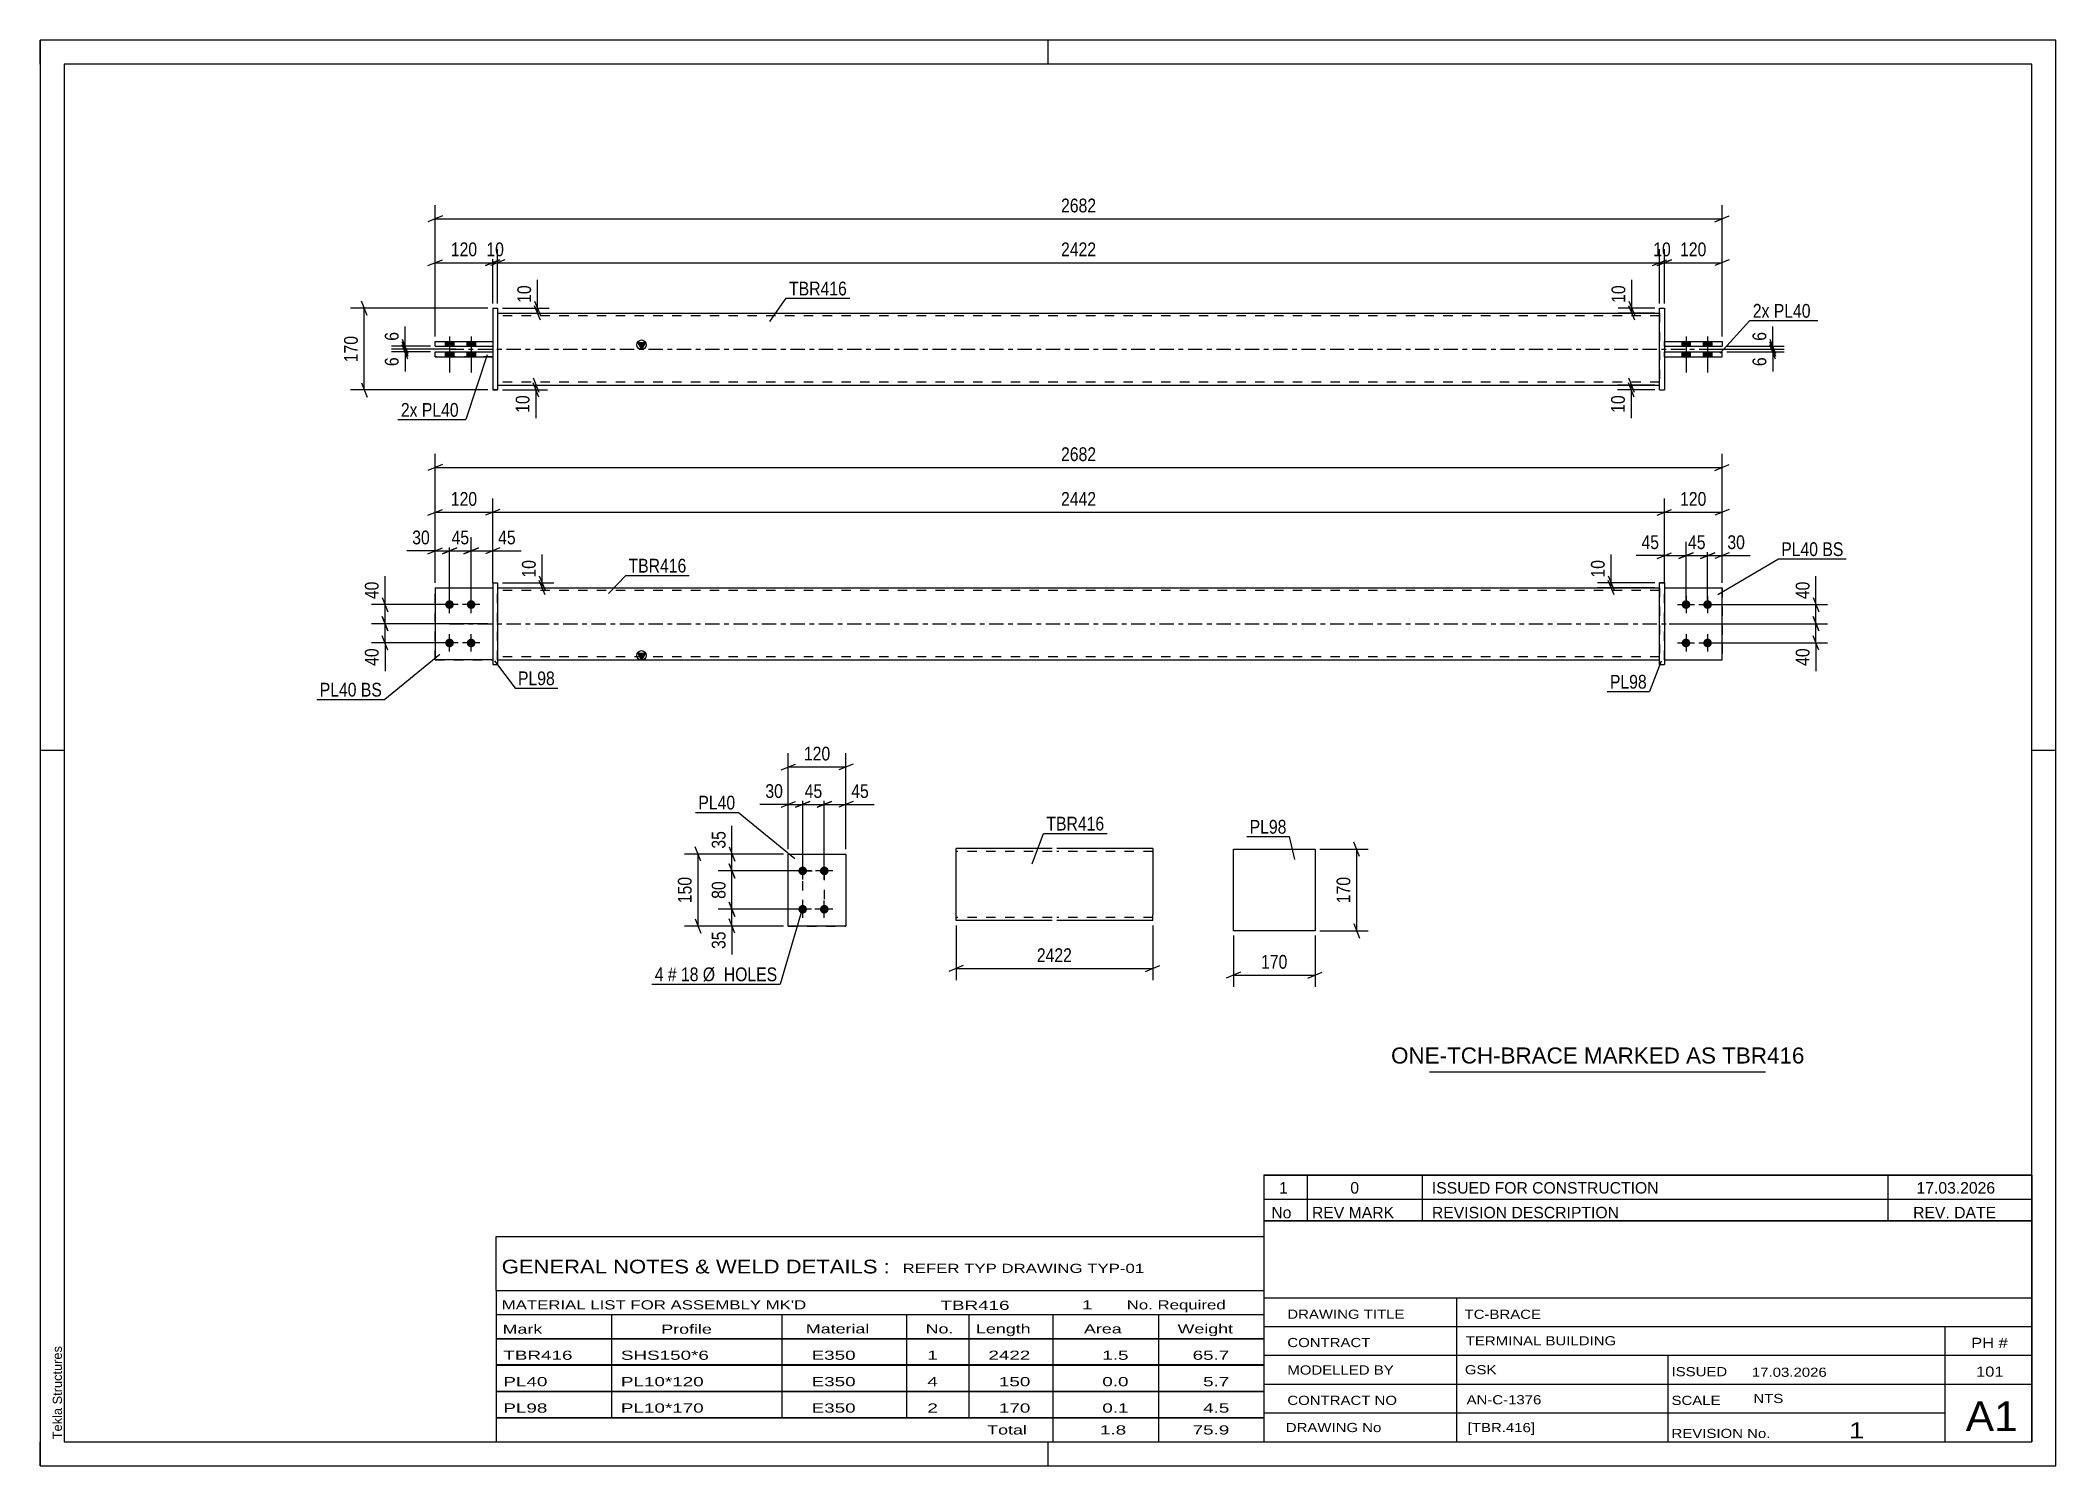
# Paper-space layout 'Layout1' of a CAD drawing. Header units: millimetres. Extents: x 0 to 420, y 0 to 297.
# The model-space entities are those that its viewports show. They can reach past a viewport. Long polylines and large blocks are cut down to what shows.
import ezdxf

# ---------------------------------------------------------------- set-up
doc = ezdxf.new("R2010")
doc.units = ezdxf.units.MM
doc.linetypes.add('DXK_LINE_DOT2', pattern=[3.9198, 1.9599, -1.9599])
doc.linetypes.add('DXK_LINE_DOT3', pattern=[5.9187, 2.979, -0.9799, 0.9799, -0.9799])
doc.layers.add('Viewport layer', color=7, linetype='Continuous', plot=False)
doc.styles.add('Arial', font='ARIAL.TTF', dxfattribs={"height": 0.2})
doc.styles.add('Arial Narrow', font='ARIALN.TTF', dxfattribs={"height": 0.2})

# ---------------------------------------------------------------- blocks, each defined once
blk = doc.blocks.new('Unknown-580607534-1163')
at = {"color": 5, "linetype": 'Continuous'}
for p, q in [((420, 297), (0, 297)), ((0, 297), (0, 0)), ((0, 292), (0, 297)), ((210, 292), (210, 297)), ((420, 0), (420, 297)), ((415, 292), (5, 292)), ((5, 292), (5, 5)), ((415, 5), (415, 292)), ((5, 149), (0, 149)), ((420, 149), (415, 149)), ((0, 0), (0, 5)), ((5, 5), (415, 5)), ((210, 0), (210, 5)), ((0, 0), (420, 0))]:
    blk.add_line(p, q, dxfattribs=at)
at = {"color": 174, "linetype": 'Continuous', "style": 'Arial'}
blk.add_text('Tekla Structures', height=1.9102, rotation=90, dxfattribs=at).set_placement((4.5, 5.5))
blk = doc.blocks.new('Part-580607534-1749 - 1733')
at = {"color": 2, "linetype": 'Continuous'}
for p, q in [((338.46, 183.93), (337.46, 183.93)), ((337.46, 166.93), (337.46, 183.93)), ((338.46, 183.93), (338.46, 166.93)), ((337.46, 166.93), (337.46, 166.93)), ((337.46, 166.93), (338.46, 166.93))]:
    blk.add_line(p, q, dxfattribs=at)
at = {"color": 7, "linetype": 'DXK_LINE_DOT2'}
for p, q in [((337.46, 183.93), (337.46, 183.93)), ((337.46, 183.93), (338.46, 183.93)), ((338.46, 183.93), (338.46, 183.93)), ((337.46, 166.93), (338.46, 166.93))]:
    blk.add_line(p, q, dxfattribs=at)
blk = doc.blocks.new('Part-580607534-1762 - 1733')
at = {"color": 2, "linetype": 'Continuous'}
for p, q in [((82.29, 182.93), (94.29, 182.93)), ((82.29, 182.93), (82.29, 167.93)), ((94.29, 167.93), (82.29, 167.93)), ((82.29, 167.93), (82.29, 167.93))]:
    blk.add_line(p, q, dxfattribs=at)
at = {"color": 7, "linetype": 'DXK_LINE_DOT2'}
for p, q in [((82.29, 182.93), (94.29, 182.93)), ((94.29, 182.93), (94.29, 182.93)), ((94.29, 182.93), (94.29, 167.93)), ((82.29, 167.93), (94.29, 167.93))]:
    blk.add_line(p, q, dxfattribs=at)
blk = doc.blocks.new('Part-580607534-1754 - 1733')
at = {"linetype": 'Continuous'}
blk.add_hatch(color=2, dxfattribs=at).paths.add_polyline_path([(125.29, 167.93), (124.49, 169.33), (126.09, 169.33)])
at = {"color": 2, "linetype": 'Continuous'}
for p, q in [((95.29, 182.93), (337.46, 182.93)), ((125.29, 167.93), (124.49, 169.33)), ((124.49, 169.33), (126.09, 169.33)), ((126.09, 169.33), (125.29, 167.93)), ((95.29, 167.93), (337.46, 167.93))]:
    blk.add_line(p, q, dxfattribs=at)
at = {"color": 7, "linetype": 'DXK_LINE_DOT2'}
for p, q in [((95.29, 167.93), (95.29, 182.93)), ((337.46, 182.33), (95.29, 182.33)), ((337.46, 182.93), (337.46, 167.93)), ((337.46, 168.53), (95.29, 168.53))]:
    blk.add_line(p, q, dxfattribs=at)
at = {"color": 7, "linetype": 'DXK_LINE_DOT3'}
blk.add_line((85.29, 175.43), (347.46, 175.43), dxfattribs=at)
at = {"color": 2, "linetype": 'Continuous'}
blk.add_circle((125.29, 168.83), 1, dxfattribs=at)
blk = doc.blocks.new('Bolt-580607534-1755 - 1733')
at = {"linetype": 'Continuous'}
for points in [[(342.96, 180.33), (343.14, 180.31), (343.32, 180.25), (343.49, 180.15), (343.63, 180.03), (343.74, 179.88), (343.81, 179.7), (343.85, 179.52), (343.85, 179.33), (343.81, 179.15), (343.74, 178.98), (343.63, 178.82), (343.49, 178.7), (343.32, 178.6), (343.14, 178.55), (342.96, 178.53), (342.77, 178.55), (342.59, 178.6), (342.43, 178.7), (342.29, 178.82), (342.18, 178.98), (342.1, 179.15), (342.06, 179.33), (342.06, 179.52), (342.1, 179.7), (342.18, 179.88), (342.29, 180.03), (342.43, 180.15), (342.59, 180.25), (342.77, 180.31)], [(347.46, 180.33), (347.64, 180.31), (347.82, 180.25), (347.99, 180.15), (348.13, 180.03), (348.24, 179.88), (348.31, 179.7), (348.35, 179.52), (348.35, 179.33), (348.31, 179.15), (348.24, 178.98), (348.13, 178.82), (347.99, 178.7), (347.82, 178.6), (347.64, 178.55), (347.46, 178.53), (347.27, 178.55), (347.09, 178.6), (346.93, 178.7), (346.79, 178.82), (346.68, 178.98), (346.6, 179.15), (346.56, 179.33), (346.56, 179.52), (346.6, 179.7), (346.68, 179.88), (346.79, 180.03), (346.93, 180.15), (347.09, 180.25), (347.27, 180.31)], [(342.96, 172.33), (343.14, 172.31), (343.32, 172.25), (343.49, 172.15), (343.63, 172.03), (343.74, 171.88), (343.81, 171.7), (343.85, 171.52), (343.85, 171.33), (343.81, 171.15), (343.74, 170.98), (343.63, 170.82), (343.49, 170.7), (343.32, 170.6), (343.14, 170.55), (342.96, 170.53), (342.77, 170.55), (342.59, 170.6), (342.43, 170.7), (342.29, 170.82), (342.18, 170.98), (342.1, 171.15), (342.06, 171.33), (342.06, 171.52), (342.1, 171.7), (342.18, 171.88), (342.29, 172.03), (342.43, 172.15), (342.59, 172.25), (342.77, 172.31)], [(347.46, 172.33), (347.64, 172.31), (347.82, 172.25), (347.99, 172.15), (348.13, 172.03), (348.24, 171.88), (348.31, 171.7), (348.35, 171.52), (348.35, 171.33), (348.31, 171.15), (348.24, 170.98), (348.13, 170.82), (347.99, 170.7), (347.82, 170.6), (347.64, 170.55), (347.46, 170.53), (347.27, 170.55), (347.09, 170.6), (346.93, 170.7), (346.79, 170.82), (346.68, 170.98), (346.6, 171.15), (346.56, 171.33), (346.56, 171.52), (346.6, 171.7), (346.68, 171.88), (346.79, 172.03), (346.93, 172.15), (347.09, 172.25), (347.27, 172.31)]]:
    blk.add_hatch(color=1, dxfattribs=at).paths.add_polyline_path(points)
at = {"color": 1, "linetype": 'Continuous'}
for p, q in [((342.96, 181.23), (342.96, 177.63)), ((347.46, 181.23), (347.46, 177.63)), ((341.16, 179.43), (344.76, 179.43)), ((345.66, 179.43), (349.26, 179.43)), ((342.96, 173.23), (342.96, 169.63)), ((347.46, 173.23), (347.46, 169.63)), ((341.16, 171.43), (344.76, 171.43)), ((345.66, 171.43), (349.26, 171.43))]:
    blk.add_line(p, q, dxfattribs=at)
blk = doc.blocks.new('Bolt-580607534-1756 - 1733')
at = {"linetype": 'Continuous'}
for points in [[(85.29, 180.33), (85.48, 180.31), (85.65, 180.25), (85.82, 180.15), (85.96, 180.03), (86.07, 179.88), (86.14, 179.7), (86.18, 179.52), (86.18, 179.33), (86.14, 179.15), (86.07, 178.98), (85.96, 178.82), (85.82, 178.7), (85.65, 178.6), (85.48, 178.55), (85.29, 178.53), (85.1, 178.55), (84.92, 178.6), (84.76, 178.7), (84.62, 178.82), (84.51, 178.98), (84.43, 179.15), (84.39, 179.33), (84.39, 179.52), (84.43, 179.7), (84.51, 179.88), (84.62, 180.03), (84.76, 180.15), (84.92, 180.25), (85.1, 180.31)], [(89.79, 180.33), (89.98, 180.31), (90.15, 180.25), (90.32, 180.15), (90.46, 180.03), (90.57, 179.88), (90.64, 179.7), (90.68, 179.52), (90.68, 179.33), (90.64, 179.15), (90.57, 178.98), (90.46, 178.82), (90.32, 178.7), (90.15, 178.6), (89.98, 178.55), (89.79, 178.53), (89.6, 178.55), (89.42, 178.6), (89.26, 178.7), (89.12, 178.82), (89.01, 178.98), (88.93, 179.15), (88.89, 179.33), (88.89, 179.52), (88.93, 179.7), (89.01, 179.88), (89.12, 180.03), (89.26, 180.15), (89.42, 180.25), (89.6, 180.31)], [(85.29, 172.33), (85.48, 172.31), (85.65, 172.25), (85.82, 172.15), (85.96, 172.03), (86.07, 171.88), (86.14, 171.7), (86.18, 171.52), (86.18, 171.33), (86.14, 171.15), (86.07, 170.98), (85.96, 170.82), (85.82, 170.7), (85.65, 170.6), (85.48, 170.55), (85.29, 170.53), (85.1, 170.55), (84.92, 170.6), (84.76, 170.7), (84.62, 170.82), (84.51, 170.98), (84.43, 171.15), (84.39, 171.33), (84.39, 171.52), (84.43, 171.7), (84.51, 171.88), (84.62, 172.03), (84.76, 172.15), (84.92, 172.25), (85.1, 172.31)], [(89.79, 172.33), (89.98, 172.31), (90.15, 172.25), (90.32, 172.15), (90.46, 172.03), (90.57, 171.88), (90.64, 171.7), (90.68, 171.52), (90.68, 171.33), (90.64, 171.15), (90.57, 170.98), (90.46, 170.82), (90.32, 170.7), (90.15, 170.6), (89.98, 170.55), (89.79, 170.53), (89.6, 170.55), (89.42, 170.6), (89.26, 170.7), (89.12, 170.82), (89.01, 170.98), (88.93, 171.15), (88.89, 171.33), (88.89, 171.52), (88.93, 171.7), (89.01, 171.88), (89.12, 172.03), (89.26, 172.15), (89.42, 172.25), (89.6, 172.31)]]:
    blk.add_hatch(color=1, dxfattribs=at).paths.add_polyline_path(points)
at = {"color": 1, "linetype": 'Continuous'}
for p, q in [((85.29, 177.63), (85.29, 181.23)), ((89.79, 177.63), (89.79, 181.23)), ((87.09, 179.43), (83.49, 179.43)), ((91.59, 179.43), (87.99, 179.43)), ((85.29, 169.63), (85.29, 173.23)), ((89.79, 169.63), (89.79, 173.23)), ((87.09, 171.43), (83.49, 171.43)), ((91.59, 171.43), (87.99, 171.43))]:
    blk.add_line(p, q, dxfattribs=at)
blk = doc.blocks.new('Part-580607534-1767 - 1733')
at = {"color": 7, "linetype": 'DXK_LINE_DOT2'}
for p, q in [((82.29, 182.93), (94.29, 182.93)), ((82.29, 182.93), (94.29, 182.93)), ((82.29, 167.93), (82.29, 182.93)), ((94.29, 182.93), (94.29, 182.93)), ((94.29, 182.93), (94.29, 167.93)), ((82.29, 167.93), (94.29, 167.93)), ((94.29, 167.93), (82.29, 167.93)), ((82.29, 167.93), (82.29, 167.93))]:
    blk.add_line(p, q, dxfattribs=at)
blk = doc.blocks.new('Part-580607534-1772 - 1733')
at = {"color": 2, "linetype": 'Continuous'}
for p, q in [((94.29, 183.93), (95.29, 183.93)), ((94.29, 183.93), (94.29, 166.93)), ((95.29, 183.93), (95.29, 183.93)), ((95.29, 183.93), (95.29, 166.93)), ((94.29, 166.93), (95.29, 166.93))]:
    blk.add_line(p, q, dxfattribs=at)
at = {"color": 7, "linetype": 'DXK_LINE_DOT2'}
for p, q in [((94.29, 183.93), (95.29, 183.93)), ((94.29, 166.93), (95.29, 166.93))]:
    blk.add_line(p, q, dxfattribs=at)
blk = doc.blocks.new('Part-580607534-1777 - 1733')
at = {"color": 2, "linetype": 'Continuous'}
for p, q in [((338.46, 182.93), (350.46, 182.93)), ((350.46, 182.93), (350.46, 182.93)), ((350.46, 167.93), (350.46, 182.93)), ((338.46, 167.93), (350.46, 167.93))]:
    blk.add_line(p, q, dxfattribs=at)
at = {"color": 7, "linetype": 'DXK_LINE_DOT2'}
for p, q in [((338.46, 182.93), (350.46, 182.93)), ((338.46, 167.93), (338.46, 182.93)), ((350.46, 182.93), (350.46, 182.93)), ((338.46, 167.93), (338.46, 167.93)), ((338.46, 167.93), (350.46, 167.93))]:
    blk.add_line(p, q, dxfattribs=at)
blk = doc.blocks.new('Part-580607534-1782 - 1733')
at = {"color": 7, "linetype": 'DXK_LINE_DOT2'}
for p, q in [((338.46, 182.93), (350.46, 182.93)), ((338.46, 167.93), (338.46, 182.93)), ((338.46, 182.93), (350.46, 182.93)), ((350.46, 182.93), (350.46, 182.93)), ((350.46, 182.93), (350.46, 167.93)), ((338.46, 167.93), (338.46, 167.93)), ((338.46, 167.93), (350.46, 167.93)), ((338.46, 167.93), (350.46, 167.93))]:
    blk.add_line(p, q, dxfattribs=at)
blk = doc.blocks.new('Bolt-580607534-1399 - 1390')
at = {"linetype": 'Continuous'}
for points in [[(343.86, 234.26), (342.06, 234.26), (342.06, 233.26), (343.86, 233.26)], [(343.86, 234.26), (342.06, 234.26), (342.06, 233.26), (343.86, 233.26)], [(343.86, 232.06), (342.06, 232.06), (342.06, 231.06), (343.86, 231.06)], [(343.86, 232.06), (342.06, 232.06), (342.06, 231.06), (343.86, 231.06)], [(348.36, 234.26), (346.56, 234.26), (346.56, 233.26), (348.36, 233.26)], [(348.36, 234.26), (346.56, 234.26), (346.56, 233.26), (348.36, 233.26)], [(348.36, 232.06), (346.56, 232.06), (346.56, 231.06), (348.36, 231.06)], [(348.36, 232.06), (346.56, 232.06), (346.56, 231.06), (348.36, 231.06)]]:
    blk.add_hatch(color=1, dxfattribs=at).paths.add_polyline_path(points)
at = {"color": 1, "linetype": 'Continuous'}
for p, q in [((342.96, 235.26), (342.96, 227.76)), ((342.96, 235.26), (342.96, 227.76)), ((347.46, 235.26), (347.46, 227.76)), ((347.46, 235.26), (347.46, 227.76)), ((342.06, 234.26), (342.06, 233.26)), ((342.06, 234.26), (342.06, 233.26)), ((342.06, 232.06), (342.06, 231.06)), ((342.06, 232.06), (342.06, 231.06)), ((343.86, 234.26), (343.86, 233.26)), ((343.86, 234.26), (343.86, 233.26)), ((343.86, 232.06), (343.86, 231.06)), ((343.86, 232.06), (343.86, 231.06)), ((346.56, 234.26), (346.56, 233.26)), ((346.56, 234.26), (346.56, 233.26)), ((346.56, 232.06), (346.56, 231.06)), ((346.56, 232.06), (346.56, 231.06)), ((348.36, 234.26), (348.36, 233.26)), ((348.36, 234.26), (348.36, 233.26)), ((348.36, 232.06), (348.36, 231.06)), ((348.36, 232.06), (348.36, 231.06))]:
    blk.add_line(p, q, dxfattribs=at)
blk = doc.blocks.new('Part-580607534-1446 - 1390')
at = {"color": 2, "linetype": 'Continuous'}
for p, q in [((82.29, 234.26), (94.29, 234.26)), ((82.29, 233.26), (82.29, 234.26)), ((82.29, 233.26), (94.29, 233.26)), ((82.29, 233.26), (82.29, 233.26))]:
    blk.add_line(p, q, dxfattribs=at)
at = {"color": 7, "linetype": 'DXK_LINE_DOT2'}
for p, q in [((82.29, 234.26), (94.29, 234.26)), ((82.29, 234.26), (82.29, 234.26)), ((82.29, 233.26), (94.29, 233.26)), ((94.29, 234.26), (94.29, 233.26))]:
    blk.add_line(p, q, dxfattribs=at)
blk = doc.blocks.new('Bolt-580607534-1398 - 1390')
at = {"linetype": 'Continuous'}
for points in [[(84.39, 233.26), (86.19, 233.26), (86.19, 234.26), (84.39, 234.26)], [(84.39, 233.26), (86.19, 233.26), (86.19, 234.26), (84.39, 234.26)], [(84.39, 231.06), (86.19, 231.06), (86.19, 232.06), (84.39, 232.06)], [(84.39, 231.06), (86.19, 231.06), (86.19, 232.06), (84.39, 232.06)], [(88.89, 233.26), (90.69, 233.26), (90.69, 234.26), (88.89, 234.26)], [(88.89, 233.26), (90.69, 233.26), (90.69, 234.26), (88.89, 234.26)], [(88.89, 231.06), (90.69, 231.06), (90.69, 232.06), (88.89, 232.06)], [(88.89, 231.06), (90.69, 231.06), (90.69, 232.06), (88.89, 232.06)]]:
    blk.add_hatch(color=1, dxfattribs=at).paths.add_polyline_path(points)
at = {"color": 1, "linetype": 'Continuous'}
for p, q in [((85.29, 235.26), (85.29, 227.76)), ((85.29, 235.26), (85.29, 227.76)), ((89.79, 235.26), (89.79, 227.76)), ((89.79, 235.26), (89.79, 227.76)), ((84.39, 234.26), (84.39, 233.26)), ((84.39, 234.26), (84.39, 233.26)), ((84.39, 232.06), (84.39, 231.06)), ((84.39, 232.06), (84.39, 231.06)), ((86.19, 234.26), (86.19, 233.26)), ((86.19, 234.26), (86.19, 233.26)), ((86.19, 232.06), (86.19, 231.06)), ((86.19, 232.06), (86.19, 231.06)), ((88.89, 234.26), (88.89, 233.26)), ((88.89, 234.26), (88.89, 233.26)), ((88.89, 232.06), (88.89, 231.06)), ((88.89, 232.06), (88.89, 231.06)), ((90.69, 234.26), (90.69, 233.26)), ((90.69, 234.26), (90.69, 233.26)), ((90.69, 232.06), (90.69, 231.06)), ((90.69, 232.06), (90.69, 231.06))]:
    blk.add_line(p, q, dxfattribs=at)
blk = doc.blocks.new('Part-580607534-1441 - 1390')
at = {"color": 2, "linetype": 'Continuous'}
for p, q in [((82.29, 232.06), (94.29, 232.06)), ((82.29, 231.06), (82.29, 232.06)), ((82.29, 231.06), (94.29, 231.06)), ((82.29, 231.06), (82.29, 231.06))]:
    blk.add_line(p, q, dxfattribs=at)
at = {"color": 7, "linetype": 'DXK_LINE_DOT2'}
for p, q in [((82.29, 232.06), (94.29, 232.06)), ((94.29, 231.06), (82.29, 231.06)), ((94.29, 232.06), (94.29, 231.06))]:
    blk.add_line(p, q, dxfattribs=at)
blk = doc.blocks.new('Part-580607534-1425 - 1390')
at = {"linetype": 'Continuous'}
blk.add_hatch(color=2, dxfattribs=at).paths.add_polyline_path([(125.29, 232.66), (124.49, 234.06), (126.09, 234.06)])
at = {"color": 2, "linetype": 'Continuous'}
for p, q in [((95.29, 240.16), (337.46, 240.16)), ((125.29, 232.66), (124.49, 234.06)), ((124.49, 234.06), (126.09, 234.06)), ((126.09, 234.06), (125.29, 232.66)), ((95.29, 225.16), (337.46, 225.16))]:
    blk.add_line(p, q, dxfattribs=at)
at = {"color": 7, "linetype": 'DXK_LINE_DOT2'}
for p, q in [((95.29, 240.16), (95.29, 225.16)), ((337.46, 239.56), (95.29, 239.56)), ((337.46, 240.16), (337.46, 225.16)), ((337.46, 225.76), (95.29, 225.76))]:
    blk.add_line(p, q, dxfattribs=at)
at = {"color": 7, "linetype": 'DXK_LINE_DOT3'}
blk.add_line((85.29, 232.66), (347.46, 232.66), dxfattribs=at)
at = {"color": 2, "linetype": 'Continuous'}
blk.add_circle((125.29, 233.56), 1, dxfattribs=at)
blk = doc.blocks.new('Part-580607534-1426 - 1390')
at = {"color": 2, "linetype": 'Continuous'}
for p, q in [((337.46, 241.16), (337.46, 241.16)), ((337.46, 224.16), (337.46, 241.16)), ((337.46, 241.16), (338.46, 241.16)), ((338.46, 241.16), (338.46, 241.16)), ((338.46, 241.16), (338.46, 224.16)), ((337.46, 224.16), (338.46, 224.16)), ((337.46, 224.16), (337.46, 224.16)), ((338.46, 224.16), (338.46, 224.16))]:
    blk.add_line(p, q, dxfattribs=at)
at = {"color": 7, "linetype": 'DXK_LINE_DOT2'}
for p, q in [((337.46, 241.16), (337.46, 241.16)), ((337.46, 241.16), (338.46, 241.16)), ((337.46, 224.16), (338.46, 224.16))]:
    blk.add_line(p, q, dxfattribs=at)
blk = doc.blocks.new('Part-580607534-1447 - 1390')
at = {"color": 2, "linetype": 'Continuous'}
for p, q in [((94.29, 241.16), (95.29, 241.16)), ((94.29, 241.16), (94.29, 224.16)), ((95.29, 241.16), (95.29, 241.16)), ((95.29, 241.16), (95.29, 224.16)), ((95.29, 224.16), (94.29, 224.16)), ((94.29, 224.16), (94.29, 224.16))]:
    blk.add_line(p, q, dxfattribs=at)
at = {"color": 7, "linetype": 'DXK_LINE_DOT2'}
for p, q in [((94.29, 241.16), (95.29, 241.16)), ((95.29, 241.16), (95.29, 241.16)), ((94.29, 224.16), (95.29, 224.16))]:
    blk.add_line(p, q, dxfattribs=at)
blk = doc.blocks.new('Part-580607534-1452 - 1390')
at = {"color": 2, "linetype": 'Continuous'}
for p, q in [((338.46, 232.06), (350.46, 232.06)), ((338.46, 231.06), (350.46, 231.06)), ((350.46, 231.06), (350.46, 232.06))]:
    blk.add_line(p, q, dxfattribs=at)
at = {"color": 7, "linetype": 'DXK_LINE_DOT2'}
for p, q in [((338.46, 231.06), (338.46, 232.06)), ((338.46, 232.06), (350.46, 232.06)), ((338.46, 231.06), (350.46, 231.06))]:
    blk.add_line(p, q, dxfattribs=at)
blk = doc.blocks.new('Part-580607534-1457 - 1390')
at = {"color": 2, "linetype": 'Continuous'}
for p, q in [((338.46, 234.26), (350.46, 234.26)), ((338.46, 233.26), (350.46, 233.26)), ((350.46, 234.26), (350.46, 233.26))]:
    blk.add_line(p, q, dxfattribs=at)
at = {"color": 7, "linetype": 'DXK_LINE_DOT2'}
for p, q in [((338.46, 233.26), (338.46, 234.26)), ((338.46, 234.26), (350.46, 234.26)), ((338.46, 233.26), (350.46, 233.26)), ((350.46, 234.26), (350.46, 234.26))]:
    blk.add_line(p, q, dxfattribs=at)
blk = doc.blocks.new('Part-580607534-2111 - 2104')
at = {"color": 2, "linetype": 'Continuous'}
for p, q in [((155.88, 127.44), (167.88, 127.44)), ((155.88, 112.44), (155.88, 127.44)), ((167.88, 127.44), (167.88, 127.44)), ((167.88, 127.44), (167.88, 112.44)), ((167.88, 112.44), (155.88, 112.44)), ((155.88, 112.44), (155.88, 112.44))]:
    blk.add_line(p, q, dxfattribs=at)
at = {"color": 7, "linetype": 'DXK_LINE_DOT2'}
for p, q in [((155.88, 127.44), (167.88, 127.44)), ((155.88, 112.44), (167.88, 112.44)), ((155.88, 112.44), (155.88, 112.44))]:
    blk.add_line(p, q, dxfattribs=at)
blk = doc.blocks.new('Bolt-580607534-2144 - 2104')
at = {"linetype": 'Continuous'}
for points in [[(158.88, 123.04), (158.69, 123.06), (158.51, 123.12), (158.35, 123.21), (158.21, 123.34), (158.1, 123.49), (158.02, 123.66), (157.98, 123.85), (157.98, 124.04), (158.02, 124.22), (158.1, 124.39), (158.21, 124.54), (158.35, 124.67), (158.51, 124.76), (158.69, 124.82), (158.88, 124.84), (159.07, 124.82), (159.24, 124.76), (159.41, 124.67), (159.55, 124.54), (159.66, 124.39), (159.73, 124.22), (159.77, 124.04), (159.77, 123.85), (159.73, 123.66), (159.66, 123.49), (159.55, 123.34), (159.41, 123.21), (159.24, 123.12), (159.07, 123.06)], [(163.38, 123.04), (163.19, 123.06), (163.01, 123.12), (162.85, 123.21), (162.71, 123.34), (162.6, 123.49), (162.52, 123.66), (162.48, 123.85), (162.48, 124.04), (162.52, 124.22), (162.6, 124.39), (162.71, 124.54), (162.85, 124.67), (163.01, 124.76), (163.19, 124.82), (163.38, 124.84), (163.57, 124.82), (163.74, 124.76), (163.91, 124.67), (164.05, 124.54), (164.16, 124.39), (164.23, 124.22), (164.27, 124.04), (164.27, 123.85), (164.23, 123.66), (164.16, 123.49), (164.05, 123.34), (163.91, 123.21), (163.74, 123.12), (163.57, 123.06)], [(158.88, 115.04), (158.69, 115.06), (158.51, 115.12), (158.35, 115.21), (158.21, 115.34), (158.1, 115.49), (158.02, 115.66), (157.98, 115.85), (157.98, 116.04), (158.02, 116.22), (158.1, 116.39), (158.21, 116.54), (158.35, 116.67), (158.51, 116.76), (158.69, 116.82), (158.88, 116.84), (159.07, 116.82), (159.24, 116.76), (159.41, 116.67), (159.55, 116.54), (159.66, 116.39), (159.73, 116.22), (159.77, 116.04), (159.77, 115.85), (159.73, 115.66), (159.66, 115.49), (159.55, 115.34), (159.41, 115.21), (159.24, 115.12), (159.07, 115.06)], [(163.38, 115.04), (163.19, 115.06), (163.01, 115.12), (162.85, 115.21), (162.71, 115.34), (162.6, 115.49), (162.52, 115.66), (162.48, 115.85), (162.48, 116.04), (162.52, 116.22), (162.6, 116.39), (162.71, 116.54), (162.85, 116.67), (163.01, 116.76), (163.19, 116.82), (163.38, 116.84), (163.57, 116.82), (163.74, 116.76), (163.91, 116.67), (164.05, 116.54), (164.16, 116.39), (164.23, 116.22), (164.27, 116.04), (164.27, 115.85), (164.23, 115.66), (164.16, 115.49), (164.05, 115.34), (163.91, 115.21), (163.74, 115.12), (163.57, 115.06)]]:
    blk.add_hatch(color=1, dxfattribs=at).paths.add_polyline_path(points)
at = {"color": 1, "linetype": 'Continuous'}
for p, q in [((160.68, 123.94), (157.08, 123.94)), ((158.88, 122.14), (158.88, 125.74)), ((165.18, 123.94), (161.58, 123.94)), ((163.38, 122.14), (163.38, 125.74)), ((158.88, 114.14), (158.88, 117.74)), ((163.38, 114.14), (163.38, 117.74)), ((160.68, 115.94), (157.08, 115.94)), ((165.18, 115.94), (161.58, 115.94))]:
    blk.add_line(p, q, dxfattribs=at)
blk = doc.blocks.new('Part-580607534-2274 - 2268')
at = {"color": 2, "linetype": 'Continuous'}
for p, q in [((248.65, 111.44), (248.65, 128.44)), ((248.65, 128.44), (265.65, 128.44)), ((265.65, 128.44), (265.65, 111.44)), ((265.65, 111.44), (248.65, 111.44))]:
    blk.add_line(p, q, dxfattribs=at)
blk = doc.blocks.new('Part-580607534-2299 - 2293')
at = {"color": 2, "linetype": 'Continuous'}
for p, q in [((210.84, 128.59), (190.84, 128.59)), ((190.84, 113.68), (190.84, 128.59)), ((231.84, 128.59), (211.84, 128.59)), ((231.84, 128.59), (231.84, 114.79)), ((190.84, 113.59), (190.84, 113.68)), ((210.84, 113.59), (190.84, 113.59)), ((231.84, 113.59), (211.84, 113.59)), ((231.84, 113.59), (231.84, 114.79))]:
    blk.add_line(p, q, dxfattribs=at)
at = {"color": 7, "linetype": 'DXK_LINE_DOT2'}
for p, q in [((210.84, 127.99), (190.84, 127.99)), ((231.84, 127.99), (211.84, 127.99)), ((231.84, 127.99), (231.84, 127.94)), ((231.84, 127.94), (231.84, 127.99)), ((231.84, 127.85), (231.84, 127.94)), ((231.84, 127.94), (231.84, 127.85)), ((190.84, 114.19), (190.84, 114.23)), ((210.84, 114.19), (190.84, 114.19)), ((231.84, 114.19), (211.84, 114.19)), ((231.84, 114.23), (231.84, 114.56)), ((231.84, 114.19), (231.84, 114.23))]:
    blk.add_line(p, q, dxfattribs=at)
blk = doc.blocks.new('Rectangle-580607534-2254 - 2104')
at = {"color": 1, "linetype": 'DXK_LINE_DOT2'}
blk.add_lwpolyline([(158.88, 123.94), (163.38, 123.94), (163.38, 115.94), (158.88, 115.94), (158.88, 123.94)], close=True, dxfattribs=at)
blk = doc.blocks.new('StraightDimension-580607534-1994 - 1733')
at = {"color": 7, "linetype": 'Continuous'}
for p, q in [((345.96, 189.04), (348.96, 190.24)), ((347.46, 180.43), (347.46, 192.49)), ((347.46, 189.64), (350.46, 189.64)), ((351.96, 190.24), (348.96, 189.04)), ((350.46, 183.93), (350.46, 192.49))]:
    blk.add_line(p, q, dxfattribs=at)
at = {"color": 0}
blk.add_wipeout([(355.84, 190.39), (355.84, 194.59), (350.98, 194.59), (350.98, 190.39)], dxfattribs=at)
at = {"color": 7, "linetype": 'Continuous'}
blk.add_line((350.46, 189.64), (356.36, 189.64), dxfattribs=at)
blk.add_line((350.46, 189.64), (356.36, 189.64), dxfattribs=at)
at = {"color": 3, "style": 'Arial Narrow'}
blk.add_text('30', height=2.863, dxfattribs=at).set_placement((351.58, 190.99))
blk = doc.blocks.new('StraightDimension-580607534-1802 - 1733')
at = {"color": 7, "linetype": 'Continuous'}
for p, q in [((82.29, 183.93), (82.29, 193.48)), ((85.29, 180.43), (85.29, 193.48)), ((80.79, 190.03), (83.79, 191.23)), ((82.29, 190.63), (85.29, 190.63)), ((86.79, 191.23), (83.79, 190.03))]:
    blk.add_line(p, q, dxfattribs=at)
at = {"color": 0}
blk.add_wipeout([(81.76, 191.38), (81.76, 195.58), (76.91, 195.58), (76.91, 191.38)], dxfattribs=at)
at = {"color": 7, "linetype": 'Continuous'}
blk.add_line((82.29, 190.63), (76.38, 190.63), dxfattribs=at)
blk.add_line((82.29, 190.63), (76.38, 190.63), dxfattribs=at)
at = {"color": 3, "style": 'Arial Narrow'}
blk.add_text('30', height=2.863, dxfattribs=at).set_placement((77.51, 191.98))
blk = doc.blocks.new('StraightDimension-580607534-1819 - 1733')
at = {"color": 7, "linetype": 'Continuous'}
for p, q in [((85.29, 180.43), (85.29, 193.48)), ((89.79, 180.43), (89.79, 193.48)), ((83.79, 190.03), (86.79, 191.23)), ((85.29, 190.63), (89.79, 190.63)), ((91.29, 191.23), (88.29, 190.03))]:
    blk.add_line(p, q, dxfattribs=at)
at = {"color": 0}
blk.add_wipeout([(89.97, 191.38), (89.97, 195.58), (85.11, 195.58), (85.11, 191.38)], dxfattribs=at)
at = {"color": 3, "style": 'Arial Narrow'}
blk.add_text('45', height=2.863, dxfattribs=at).set_placement((85.71, 191.98))
blk = doc.blocks.new('StraightDimension-580607534-1981 - 1733')
at = {"color": 7, "linetype": 'Continuous'}
for p, q in [((341.46, 189.04), (344.46, 190.24)), ((342.96, 180.43), (342.96, 192.49)), ((342.96, 189.64), (347.46, 189.64)), ((348.96, 190.24), (345.96, 189.04)), ((347.46, 180.43), (347.46, 192.49))]:
    blk.add_line(p, q, dxfattribs=at)
at = {"color": 0}
blk.add_wipeout([(347.64, 190.39), (347.64, 194.59), (342.78, 194.59), (342.78, 190.39)], dxfattribs=at)
at = {"color": 3, "style": 'Arial Narrow'}
blk.add_text('45', height=2.863, dxfattribs=at).set_placement((343.38, 190.99))
blk = doc.blocks.new('StraightDimension-580607534-1935 - 1733')
at = {"color": 7, "linetype": 'Continuous'}
for p, q in [((369.44, 176.93), (370.64, 173.93)), ((339.46, 175.43), (372.44, 175.43)), ((370.64, 169.93), (369.44, 172.93)), ((370.04, 171.43), (370.04, 175.43)), ((348.46, 171.43), (372.44, 171.43))]:
    blk.add_line(p, q, dxfattribs=at)
at = {"color": 0}
blk.add_wipeout([(369.29, 170.9), (365.09, 170.9), (365.09, 166.05), (369.29, 166.05)], dxfattribs=at)
at = {"color": 7, "linetype": 'Continuous'}
blk.add_line((370.04, 171.43), (370.04, 165.52), dxfattribs=at)
blk.add_line((370.04, 171.43), (370.04, 165.52), dxfattribs=at)
at = {"color": 3, "style": 'Arial Narrow'}
blk.add_text('40', height=2.863, rotation=90.0002, dxfattribs=at).set_placement((368.69, 166.65))
blk = doc.blocks.new('StraightDimension-580607534-1784 - 1733')
at = {"color": 7, "linetype": 'Continuous'}
for p, q in [((326.76, 185.43), (327.96, 182.43)), ((336.46, 183.93), (324.51, 183.93)), ((336.46, 182.93), (324.51, 182.93)), ((327.96, 181.43), (326.76, 184.43)), ((327.36, 182.93), (327.36, 183.93))]:
    blk.add_line(p, q, dxfattribs=at)
at = {"color": 0}
blk.add_wipeout([(326.61, 189.31), (322.41, 189.31), (322.41, 184.45), (326.61, 184.45)], dxfattribs=at)
at = {"color": 7, "linetype": 'Continuous'}
blk.add_line((327.36, 183.93), (327.36, 189.83), dxfattribs=at)
blk.add_line((327.36, 183.93), (327.36, 189.83), dxfattribs=at)
at = {"color": 3, "style": 'Arial Narrow'}
blk.add_text('10', height=2.863, rotation=90.0002, dxfattribs=at).set_placement((326.01, 185.05))
blk = doc.blocks.new('StraightDimension-580607534-1793 - 1733')
at = {"color": 7, "linetype": 'Continuous'}
for p, q in [((103.99, 185.43), (105.19, 182.43)), ((96.29, 183.93), (106.99, 183.93)), ((96.29, 182.93), (106.99, 182.93)), ((105.19, 181.43), (103.99, 184.43)), ((104.59, 182.93), (104.59, 183.93))]:
    blk.add_line(p, q, dxfattribs=at)
at = {"color": 0}
blk.add_wipeout([(103.84, 189.31), (99.64, 189.31), (99.64, 184.45), (103.84, 184.45)], dxfattribs=at)
at = {"color": 7, "linetype": 'Continuous'}
blk.add_line((104.59, 183.93), (104.59, 189.83), dxfattribs=at)
blk.add_line((104.59, 183.93), (104.59, 189.83), dxfattribs=at)
at = {"color": 3, "style": 'Arial Narrow'}
blk.add_text('10', height=2.863, rotation=90.0002, dxfattribs=at).set_placement((103.24, 185.05))
blk = doc.blocks.new('StraightDimension-580607534-1832 - 1733')
at = {"color": 7, "linetype": 'Continuous'}
for p, q in [((89.79, 180.43), (89.79, 193.48)), ((94.29, 183.93), (94.29, 193.48)), ((88.29, 190.03), (91.29, 191.23)), ((89.79, 190.63), (94.29, 190.63)), ((95.79, 191.23), (92.79, 190.03))]:
    blk.add_line(p, q, dxfattribs=at)
at = {"color": 0}
blk.add_wipeout([(99.67, 191.38), (99.67, 195.58), (94.81, 195.58), (94.81, 191.38)], dxfattribs=at)
at = {"color": 7, "linetype": 'Continuous'}
blk.add_line((94.29, 190.63), (100.19, 190.63), dxfattribs=at)
blk.add_line((94.29, 190.63), (100.19, 190.63), dxfattribs=at)
at = {"color": 3, "style": 'Arial Narrow'}
blk.add_text('45', height=2.863, dxfattribs=at).set_placement((95.41, 191.98))
blk = doc.blocks.new('StraightDimension-580607534-1849 - 1733')
at = {"color": 7, "linetype": 'Continuous'}
for p, q in [((71.25, 176.93), (72.45, 173.93)), ((93.29, 175.43), (69, 175.43)), ((72.45, 169.93), (71.25, 172.93)), ((71.85, 171.43), (71.85, 175.43)), ((84.29, 171.43), (69, 171.43))]:
    blk.add_line(p, q, dxfattribs=at)
at = {"color": 0}
blk.add_wipeout([(71.1, 170.9), (66.9, 170.9), (66.9, 166.05), (71.1, 166.05)], dxfattribs=at)
at = {"color": 7, "linetype": 'Continuous'}
blk.add_line((71.85, 171.43), (71.85, 165.52), dxfattribs=at)
blk.add_line((71.85, 171.43), (71.85, 165.52), dxfattribs=at)
at = {"color": 3, "style": 'Arial Narrow'}
blk.add_text('40', height=2.863, rotation=90.0002, dxfattribs=at).set_placement((70.5, 166.65))
blk = doc.blocks.new('StraightDimension-580607534-1858 - 1733')
at = {"color": 7, "linetype": 'Continuous'}
for p, q in [((71.25, 180.93), (72.45, 177.93)), ((84.29, 179.43), (69, 179.43)), ((72.45, 173.93), (71.25, 176.93)), ((71.85, 175.43), (71.85, 179.43)), ((93.29, 175.43), (69, 175.43))]:
    blk.add_line(p, q, dxfattribs=at)
at = {"color": 0}
blk.add_wipeout([(71.1, 184.81), (66.9, 184.81), (66.9, 179.95), (71.1, 179.95)], dxfattribs=at)
at = {"color": 7, "linetype": 'Continuous'}
blk.add_line((71.85, 179.43), (71.85, 185.33), dxfattribs=at)
blk.add_line((71.85, 179.43), (71.85, 185.33), dxfattribs=at)
at = {"color": 3, "style": 'Arial Narrow'}
blk.add_text('40', height=2.863, rotation=90.0002, dxfattribs=at).set_placement((70.5, 180.55))
blk = doc.blocks.new('StraightDimension-580607534-1868 - 1733')
at = {"color": 7, "linetype": 'Continuous'}
for p, q in [((80.79, 198.06), (83.79, 199.26)), ((82.29, 183.93), (82.29, 201.51)), ((82.29, 198.66), (94.29, 198.66)), ((95.79, 199.26), (92.79, 198.06)), ((94.29, 183.93), (94.29, 201.51))]:
    blk.add_line(p, q, dxfattribs=at)
at = {"color": 0}
blk.add_wipeout([(91.63, 199.41), (91.63, 203.61), (84.95, 203.61), (84.95, 199.41)], dxfattribs=at)
at = {"color": 3, "style": 'Arial Narrow'}
blk.add_text('120', height=2.863, dxfattribs=at).set_placement((85.55, 200.01))
blk = doc.blocks.new('StraightDimension-580607534-1887 - 1733')
at = {"color": 7, "linetype": 'Continuous'}
for p, q in [((95.79, 199.26), (92.79, 198.06)), ((94.29, 183.93), (94.29, 201.51)), ((94.29, 198.66), (338.46, 198.66)), ((336.96, 198.06), (339.96, 199.26)), ((338.46, 183.93), (338.46, 201.51))]:
    blk.add_line(p, q, dxfattribs=at)
at = {"color": 0}
blk.add_wipeout([(220.63, 199.41), (220.63, 203.61), (212.12, 203.61), (212.12, 199.41)], dxfattribs=at)
at = {"color": 3, "style": 'Arial Narrow'}
blk.add_text('2442', height=2.863, dxfattribs=at).set_placement((212.72, 200.01))
blk = doc.blocks.new('StraightDimension-580607534-1906 - 1733')
at = {"color": 7, "linetype": 'Continuous'}
for p, q in [((336.96, 198.06), (339.96, 199.26)), ((338.46, 183.93), (338.46, 201.51)), ((338.46, 198.66), (350.46, 198.66)), ((351.96, 199.26), (348.96, 198.06)), ((350.46, 183.93), (350.46, 201.51))]:
    blk.add_line(p, q, dxfattribs=at)
at = {"color": 0}
blk.add_wipeout([(347.8, 199.41), (347.8, 203.61), (341.12, 203.61), (341.12, 199.41)], dxfattribs=at)
at = {"color": 3, "style": 'Arial Narrow'}
blk.add_text('120', height=2.863, dxfattribs=at).set_placement((341.72, 200.01))
blk = doc.blocks.new('StraightDimension-580607534-1926 - 1733')
at = {"color": 7, "linetype": 'Continuous'}
for p, q in [((369.44, 180.93), (370.64, 177.93)), ((348.46, 179.43), (372.44, 179.43)), ((370.64, 173.93), (369.44, 176.93)), ((370.04, 175.43), (370.04, 179.43)), ((339.46, 175.43), (372.44, 175.43))]:
    blk.add_line(p, q, dxfattribs=at)
at = {"color": 0}
blk.add_wipeout([(369.29, 184.81), (365.09, 184.81), (365.09, 179.95), (369.29, 179.95)], dxfattribs=at)
at = {"color": 7, "linetype": 'Continuous'}
blk.add_line((370.04, 179.43), (370.04, 185.33), dxfattribs=at)
blk.add_line((370.04, 179.43), (370.04, 185.33), dxfattribs=at)
at = {"color": 3, "style": 'Arial Narrow'}
blk.add_text('40', height=2.863, rotation=90.0002, dxfattribs=at).set_placement((368.69, 180.55))
blk = doc.blocks.new('StraightDimension-580607534-1945 - 1733')
at = {"color": 7, "linetype": 'Continuous'}
for p, q in [((82.29, 183.93), (82.29, 210.83)), ((350.46, 183.93), (350.46, 210.83)), ((83.79, 208.58), (80.79, 207.38)), ((82.29, 207.98), (350.46, 207.98)), ((348.96, 207.38), (351.96, 208.58))]:
    blk.add_line(p, q, dxfattribs=at)
at = {"color": 0}
blk.add_wipeout([(220.63, 208.73), (220.63, 212.93), (212.12, 212.93), (212.12, 208.73)], dxfattribs=at)
at = {"color": 3, "style": 'Arial Narrow'}
blk.add_text('2682', height=2.863, dxfattribs=at).set_placement((212.72, 209.33))
blk = doc.blocks.new('StraightDimension-580607534-1965 - 1733')
at = {"color": 7, "linetype": 'Continuous'}
for p, q in [((336.96, 189.04), (339.96, 190.24)), ((338.46, 183.93), (338.46, 192.49)), ((338.46, 189.64), (342.96, 189.64)), ((344.46, 190.24), (341.46, 189.04)), ((342.96, 180.43), (342.96, 192.49))]:
    blk.add_line(p, q, dxfattribs=at)
at = {"color": 0}
blk.add_wipeout([(337.93, 190.39), (337.93, 194.59), (333.08, 194.59), (333.08, 190.39)], dxfattribs=at)
at = {"color": 7, "linetype": 'Continuous'}
blk.add_line((338.46, 189.64), (332.55, 189.64), dxfattribs=at)
blk.add_line((338.46, 189.64), (332.55, 189.64), dxfattribs=at)
at = {"color": 3, "style": 'Arial Narrow'}
blk.add_text('45', height=2.863, dxfattribs=at).set_placement((333.68, 190.99))
blk = doc.blocks.new('StraightDimension-580607534-1664 - 1390')
at = {"color": 7, "linetype": 'Continuous'}
for p, q in [((82.29, 235.26), (82.29, 253.51)), ((94.29, 242.16), (94.29, 253.51)), ((80.79, 250.06), (83.79, 251.26)), ((82.29, 250.66), (94.29, 250.66)), ((95.79, 251.26), (92.79, 250.06))]:
    blk.add_line(p, q, dxfattribs=at)
at = {"color": 0}
blk.add_wipeout([(91.63, 251.41), (91.63, 255.61), (84.95, 255.61), (84.95, 251.41)], dxfattribs=at)
at = {"color": 3, "style": 'Arial Narrow'}
blk.add_text('120', height=2.863, dxfattribs=at).set_placement((85.55, 252.01))
blk = doc.blocks.new('StraightDimension-580607534-1634 - 1390')
at = {"color": 7, "linetype": 'Continuous'}
for p, q in [((337.46, 242.16), (337.46, 253.51)), ((338.46, 242.16), (338.46, 253.51)), ((335.96, 250.06), (338.96, 251.26)), ((339.96, 251.26), (336.96, 250.06)), ((337.46, 250.66), (338.46, 250.66))]:
    blk.add_line(p, q, dxfattribs=at)
at = {"color": 0}
blk.add_wipeout([(340.39, 251.41), (340.39, 255.61), (335.53, 255.61), (335.53, 251.41)], dxfattribs=at)
at = {"color": 3, "style": 'Arial Narrow'}
blk.add_text('10', height=2.863, dxfattribs=at).set_placement((336.13, 252.01))
blk = doc.blocks.new('StraightDimension-580607534-1654 - 1390')
at = {"color": 7, "linetype": 'Continuous'}
for p, q in [((94.29, 242.16), (94.29, 253.51)), ((95.29, 242.16), (95.29, 253.51)), ((92.79, 250.06), (95.79, 251.26)), ((96.79, 251.26), (93.79, 250.06)), ((94.29, 250.66), (95.29, 250.66))]:
    blk.add_line(p, q, dxfattribs=at)
at = {"color": 0}
blk.add_wipeout([(97.22, 251.41), (97.22, 255.61), (92.36, 255.61), (92.36, 251.41)], dxfattribs=at)
at = {"color": 3, "style": 'Arial Narrow'}
blk.add_text('10', height=2.863, dxfattribs=at).set_placement((92.96, 252.01))
blk = doc.blocks.new('StraightDimension-580607534-1459 - 1390')
at = {"color": 7, "linetype": 'Continuous'}
for p, q in [((336.46, 225.16), (328.71, 225.16)), ((336.46, 224.16), (328.71, 224.16)), ((330.96, 226.66), (332.16, 223.66)), ((332.16, 222.66), (330.96, 225.66)), ((331.56, 224.16), (331.56, 225.16))]:
    blk.add_line(p, q, dxfattribs=at)
at = {"color": 0}
blk.add_wipeout([(330.81, 223.64), (326.61, 223.64), (326.61, 218.78), (330.81, 218.78)], dxfattribs=at)
at = {"color": 7, "linetype": 'Continuous'}
blk.add_line((331.56, 224.16), (331.56, 218.26), dxfattribs=at)
blk.add_line((331.56, 224.16), (331.56, 218.26), dxfattribs=at)
at = {"color": 3, "style": 'Arial Narrow'}
blk.add_text('10', height=2.863, rotation=90.0002, dxfattribs=at).set_placement((330.21, 219.38))
blk = doc.blocks.new('StraightDimension-580607534-1473 - 1390')
at = {"color": 7, "linetype": 'Continuous'}
for p, q in [((336.46, 241.16), (328.81, 241.16)), ((336.46, 240.16), (328.81, 240.16)), ((331.06, 242.66), (332.26, 239.66)), ((332.26, 238.66), (331.06, 241.66)), ((331.66, 240.16), (331.66, 241.16))]:
    blk.add_line(p, q, dxfattribs=at)
at = {"color": 0}
blk.add_wipeout([(330.91, 246.54), (326.71, 246.54), (326.71, 241.69), (330.91, 241.69)], dxfattribs=at)
at = {"color": 7, "linetype": 'Continuous'}
blk.add_line((331.66, 241.16), (331.66, 247.07), dxfattribs=at)
blk.add_line((331.66, 241.16), (331.66, 247.07), dxfattribs=at)
at = {"color": 3, "style": 'Arial Narrow'}
blk.add_text('10', height=2.863, rotation=90.0002, dxfattribs=at).set_placement((330.31, 242.29))
blk = doc.blocks.new('StraightDimension-580607534-1488 - 1390')
at = {"color": 7, "linetype": 'Continuous'}
for p, q in [((96.29, 225.16), (105.69, 225.16)), ((96.29, 224.16), (105.69, 224.16)), ((102.69, 226.66), (103.89, 223.66)), ((103.89, 222.66), (102.69, 225.66)), ((103.29, 224.16), (103.29, 225.16))]:
    blk.add_line(p, q, dxfattribs=at)
at = {"color": 0}
blk.add_wipeout([(102.54, 223.64), (98.34, 223.64), (98.34, 218.78), (102.54, 218.78)], dxfattribs=at)
at = {"color": 7, "linetype": 'Continuous'}
blk.add_line((103.29, 224.16), (103.29, 218.26), dxfattribs=at)
blk.add_line((103.29, 224.16), (103.29, 218.26), dxfattribs=at)
at = {"color": 3, "style": 'Arial Narrow'}
blk.add_text('10', height=2.863, rotation=90.0002, dxfattribs=at).set_placement((101.94, 219.38))
blk = doc.blocks.new('StraightDimension-580607534-1498 - 1390')
at = {"color": 7, "linetype": 'Continuous'}
for p, q in [((96.29, 241.16), (106.02, 241.16)), ((96.29, 240.16), (106.02, 240.16)), ((103.02, 242.66), (104.22, 239.66)), ((104.22, 238.66), (103.02, 241.66)), ((103.62, 240.16), (103.62, 241.16))]:
    blk.add_line(p, q, dxfattribs=at)
at = {"color": 0}
blk.add_wipeout([(102.87, 246.54), (98.67, 246.54), (98.67, 241.69), (102.87, 241.69)], dxfattribs=at)
at = {"color": 7, "linetype": 'Continuous'}
blk.add_line((103.62, 241.16), (103.62, 247.07), dxfattribs=at)
blk.add_line((103.62, 241.16), (103.62, 247.07), dxfattribs=at)
at = {"color": 3, "style": 'Arial Narrow'}
blk.add_text('10', height=2.863, rotation=90.0002, dxfattribs=at).set_placement((102.27, 242.29))
blk = doc.blocks.new('StraightDimension-580607534-1583 - 1390')
at = {"color": 7, "linetype": 'Continuous'}
for p, q in [((86.54, 232.66), (73.17, 232.66)), ((81.29, 232.06), (73.17, 232.06)), ((75.42, 234.16), (76.62, 231.16)), ((76.62, 230.56), (75.42, 233.56)), ((76.02, 232.06), (76.02, 232.66))]:
    blk.add_line(p, q, dxfattribs=at)
at = {"color": 0}
blk.add_wipeout([(75.27, 231.54), (71.07, 231.54), (71.07, 228.51), (75.27, 228.51)], dxfattribs=at)
at = {"color": 7, "linetype": 'Continuous'}
blk.add_line((76.02, 232.06), (76.02, 227.98), dxfattribs=at)
blk.add_line((76.02, 232.06), (76.02, 227.98), dxfattribs=at)
at = {"color": 3, "style": 'Arial Narrow'}
blk.add_text('6', height=2.86, rotation=90.0002, dxfattribs=at).set_placement((74.67, 229.11))
blk = doc.blocks.new('StraightDimension-580607534-1595 - 1390')
at = {"color": 7, "linetype": 'Continuous'}
for p, q in [((81.29, 233.26), (73.17, 233.26)), ((86.54, 232.66), (73.17, 232.66)), ((75.42, 234.76), (76.62, 231.76)), ((76.62, 231.16), (75.42, 234.16)), ((76.02, 232.66), (76.02, 233.26))]:
    blk.add_line(p, q, dxfattribs=at)
at = {"color": 0}
blk.add_wipeout([(75.27, 236.82), (71.07, 236.82), (71.07, 233.79), (75.27, 233.79)], dxfattribs=at)
at = {"color": 7, "linetype": 'Continuous'}
blk.add_line((76.02, 233.26), (76.02, 237.34), dxfattribs=at)
blk.add_line((76.02, 233.26), (76.02, 237.34), dxfattribs=at)
at = {"color": 3, "style": 'Arial Narrow'}
blk.add_text('6', height=2.86, rotation=90.0002, dxfattribs=at).set_placement((74.67, 234.39))
blk = doc.blocks.new('StraightDimension-580607534-1606 - 1390')
at = {"color": 7, "linetype": 'Continuous'}
for p, q in [((346.21, 232.66), (363.44, 232.66)), ((351.46, 232.06), (363.44, 232.06)), ((360.44, 234.16), (361.64, 231.16)), ((361.64, 230.56), (360.44, 233.56)), ((361.04, 232.06), (361.04, 232.66))]:
    blk.add_line(p, q, dxfattribs=at)
at = {"color": 0}
blk.add_wipeout([(360.29, 231.54), (356.09, 231.54), (356.09, 228.51), (360.29, 228.51)], dxfattribs=at)
at = {"color": 7, "linetype": 'Continuous'}
blk.add_line((361.04, 232.06), (361.04, 227.98), dxfattribs=at)
blk.add_line((361.04, 232.06), (361.04, 227.98), dxfattribs=at)
at = {"color": 3, "style": 'Arial Narrow'}
blk.add_text('6', height=2.86, rotation=90.0002, dxfattribs=at).set_placement((359.69, 229.11))
blk = doc.blocks.new('StraightDimension-580607534-1615 - 1390')
at = {"color": 7, "linetype": 'Continuous'}
for p, q in [((346.21, 232.66), (363.44, 232.66)), ((351.46, 233.26), (363.44, 233.26)), ((360.44, 234.76), (361.64, 231.76)), ((361.64, 231.16), (360.44, 234.16)), ((361.04, 232.66), (361.04, 233.26))]:
    blk.add_line(p, q, dxfattribs=at)
at = {"color": 0}
blk.add_wipeout([(360.29, 236.82), (356.09, 236.82), (356.09, 233.79), (360.29, 233.79)], dxfattribs=at)
at = {"color": 7, "linetype": 'Continuous'}
blk.add_line((361.04, 233.26), (361.04, 237.34), dxfattribs=at)
blk.add_line((361.04, 233.26), (361.04, 237.34), dxfattribs=at)
at = {"color": 3, "style": 'Arial Narrow'}
blk.add_text('6', height=2.86, rotation=90.0002, dxfattribs=at).set_placement((359.69, 234.39))
blk = doc.blocks.new('StraightDimension-580607534-1624 - 1390')
at = {"color": 7, "linetype": 'Continuous'}
for p, q in [((95.29, 242.16), (95.29, 253.51)), ((337.46, 242.16), (337.46, 253.51)), ((96.79, 251.26), (93.79, 250.06)), ((95.29, 250.66), (337.46, 250.66)), ((335.96, 250.06), (338.96, 251.26))]:
    blk.add_line(p, q, dxfattribs=at)
at = {"color": 0}
blk.add_wipeout([(220.63, 251.41), (220.63, 255.61), (212.12, 255.61), (212.12, 251.41)], dxfattribs=at)
at = {"color": 3, "style": 'Arial Narrow'}
blk.add_text('2422', height=2.863, dxfattribs=at).set_placement((212.72, 252.01))
blk = doc.blocks.new('StraightDimension-580607534-1644 - 1390')
at = {"color": 7, "linetype": 'Continuous'}
for p, q in [((338.46, 242.16), (338.46, 253.51)), ((350.46, 235.26), (350.46, 253.51)), ((336.96, 250.06), (339.96, 251.26)), ((338.46, 250.66), (350.46, 250.66)), ((351.96, 251.26), (348.96, 250.06))]:
    blk.add_line(p, q, dxfattribs=at)
at = {"color": 0}
blk.add_wipeout([(347.8, 251.41), (347.8, 255.61), (341.12, 255.61), (341.12, 251.41)], dxfattribs=at)
at = {"color": 3, "style": 'Arial Narrow'}
blk.add_text('120', height=2.863, dxfattribs=at).set_placement((341.72, 252.01))
blk = doc.blocks.new('StraightDimension-580607534-1675 - 1390')
at = {"color": 7, "linetype": 'Continuous'}
for p, q in [((83.79, 260.4), (80.79, 259.2)), ((82.29, 235.26), (82.29, 262.65)), ((348.96, 259.2), (351.96, 260.4)), ((350.46, 235.26), (350.46, 262.65)), ((82.29, 259.8), (350.46, 259.8))]:
    blk.add_line(p, q, dxfattribs=at)
at = {"color": 0}
blk.add_wipeout([(220.63, 260.55), (220.63, 264.75), (212.12, 264.75), (212.12, 260.55)], dxfattribs=at)
at = {"color": 3, "style": 'Arial Narrow'}
blk.add_text('2682', height=2.863, dxfattribs=at).set_placement((212.72, 261.15))
blk = doc.blocks.new('StraightDimension-580607534-1686 - 1390')
at = {"color": 7, "linetype": 'Continuous'}
for p, q in [((93.29, 241.16), (64.66, 241.16)), ((68.11, 239.66), (66.91, 242.66)), ((67.51, 224.16), (67.51, 241.16)), ((93.29, 224.16), (64.66, 224.16)), ((66.91, 225.66), (68.11, 222.66))]:
    blk.add_line(p, q, dxfattribs=at)
at = {"color": 0}
blk.add_wipeout([(66.76, 236), (62.56, 236), (62.56, 229.32), (66.76, 229.32)], dxfattribs=at)
at = {"color": 3, "style": 'Arial Narrow'}
blk.add_text('170', height=2.863, rotation=90.0002, dxfattribs=at).set_placement((66.16, 229.92))
blk = doc.blocks.new('StraightDimension-580607534-2147 - 2104')
at = {"color": 7, "linetype": 'Continuous'}
for p, q in [((157.88, 115.94), (141.29, 115.94)), ((143.54, 117.44), (144.74, 114.44)), ((144.74, 110.94), (143.54, 113.94)), ((144.14, 112.44), (144.14, 115.94)), ((154.88, 112.44), (141.29, 112.44))]:
    blk.add_line(p, q, dxfattribs=at)
at = {"color": 0}
blk.add_wipeout([(143.39, 111.92), (139.19, 111.92), (139.19, 107.06), (143.39, 107.06)], dxfattribs=at)
at = {"color": 7, "linetype": 'Continuous'}
blk.add_line((144.14, 112.44), (144.14, 106.54), dxfattribs=at)
blk.add_line((144.14, 112.44), (144.14, 106.54), dxfattribs=at)
at = {"color": 3, "style": 'Arial Narrow'}
blk.add_text('35', height=2.863, rotation=90.0002, dxfattribs=at).set_placement((142.79, 107.66))
blk = doc.blocks.new('StraightDimension-580607534-2224 - 2104')
at = {"color": 7, "linetype": 'Continuous'}
for p, q in [((163.38, 124.94), (163.38, 140.64)), ((167.88, 128.44), (167.88, 140.64)), ((161.88, 137.19), (164.88, 138.39)), ((163.38, 137.79), (167.88, 137.79)), ((169.38, 138.39), (166.38, 137.19))]:
    blk.add_line(p, q, dxfattribs=at)
at = {"color": 0}
blk.add_wipeout([(173.26, 138.54), (173.26, 142.74), (168.4, 142.74), (168.4, 138.54)], dxfattribs=at)
at = {"color": 7, "linetype": 'Continuous'}
blk.add_line((167.88, 137.79), (173.78, 137.79), dxfattribs=at)
blk.add_line((167.88, 137.79), (173.78, 137.79), dxfattribs=at)
at = {"color": 3, "style": 'Arial Narrow'}
blk.add_text('45', height=2.863, dxfattribs=at).set_placement((169, 139.14))
blk = doc.blocks.new('StraightDimension-580607534-2160 - 2104')
at = {"color": 7, "linetype": 'Continuous'}
for p, q in [((157.88, 123.94), (141.29, 123.94)), ((143.54, 125.44), (144.74, 122.44)), ((144.14, 115.94), (144.14, 123.94)), ((157.88, 115.94), (141.29, 115.94)), ((144.74, 114.44), (143.54, 117.44))]:
    blk.add_line(p, q, dxfattribs=at)
at = {"color": 0}
blk.add_wipeout([(143.39, 122.37), (139.19, 122.37), (139.19, 117.51), (143.39, 117.51)], dxfattribs=at)
at = {"color": 3, "style": 'Arial Narrow'}
blk.add_text('80', height=2.863, rotation=90.0002, dxfattribs=at).set_placement((142.79, 118.11))
blk = doc.blocks.new('StraightDimension-580607534-2170 - 2104')
at = {"color": 7, "linetype": 'Continuous'}
for p, q in [((154.88, 127.44), (141.29, 127.44)), ((143.54, 128.94), (144.74, 125.94)), ((144.14, 123.94), (144.14, 127.44)), ((157.88, 123.94), (141.29, 123.94)), ((144.74, 122.44), (143.54, 125.44))]:
    blk.add_line(p, q, dxfattribs=at)
at = {"color": 0}
blk.add_wipeout([(143.39, 132.82), (139.19, 132.82), (139.19, 127.97), (143.39, 127.97)], dxfattribs=at)
at = {"color": 7, "linetype": 'Continuous'}
blk.add_line((144.14, 127.44), (144.14, 133.35), dxfattribs=at)
blk.add_line((144.14, 127.44), (144.14, 133.35), dxfattribs=at)
at = {"color": 3, "style": 'Arial Narrow'}
blk.add_text('35', height=2.863, rotation=90.0002, dxfattribs=at).set_placement((142.79, 128.57))
blk = doc.blocks.new('StraightDimension-580607534-2184 - 2104')
at = {"color": 7, "linetype": 'Continuous'}
for p, q in [((154.88, 127.44), (134.23, 127.44)), ((137.68, 125.94), (136.48, 128.94)), ((137.08, 112.44), (137.08, 127.44)), ((136.48, 113.94), (137.68, 110.94)), ((154.88, 112.44), (134.23, 112.44))]:
    blk.add_line(p, q, dxfattribs=at)
at = {"color": 0}
blk.add_wipeout([(136.33, 123.28), (132.13, 123.28), (132.13, 116.6), (136.33, 116.6)], dxfattribs=at)
at = {"color": 3, "style": 'Arial Narrow'}
blk.add_text('150', height=2.863, rotation=90.0002, dxfattribs=at).set_placement((135.73, 117.2))
blk = doc.blocks.new('StraightDimension-580607534-2201 - 2104')
at = {"color": 7, "linetype": 'Continuous'}
for p, q in [((155.88, 128.44), (155.88, 140.64)), ((158.88, 124.94), (158.88, 140.64)), ((154.38, 137.19), (157.38, 138.39)), ((155.88, 137.79), (158.88, 137.79)), ((160.38, 138.39), (157.38, 137.19))]:
    blk.add_line(p, q, dxfattribs=at)
at = {"color": 0}
blk.add_wipeout([(155.35, 138.54), (155.35, 142.74), (150.5, 142.74), (150.5, 138.54)], dxfattribs=at)
at = {"color": 7, "linetype": 'Continuous'}
blk.add_line((155.88, 137.79), (149.97, 137.79), dxfattribs=at)
blk.add_line((155.88, 137.79), (149.97, 137.79), dxfattribs=at)
at = {"color": 3, "style": 'Arial Narrow'}
blk.add_text('30', height=2.863, dxfattribs=at).set_placement((151.1, 139.14))
blk = doc.blocks.new('StraightDimension-580607534-2214 - 2104')
at = {"color": 7, "linetype": 'Continuous'}
for p, q in [((158.88, 124.94), (158.88, 140.64)), ((163.38, 124.94), (163.38, 140.64)), ((157.38, 137.19), (160.38, 138.39)), ((158.88, 137.79), (163.38, 137.79)), ((164.88, 138.39), (161.88, 137.19))]:
    blk.add_line(p, q, dxfattribs=at)
at = {"color": 0}
blk.add_wipeout([(163.56, 138.54), (163.56, 142.74), (158.7, 142.74), (158.7, 138.54)], dxfattribs=at)
at = {"color": 3, "style": 'Arial Narrow'}
blk.add_text('45', height=2.863, dxfattribs=at).set_placement((159.3, 139.14))
blk = doc.blocks.new('StraightDimension-580607534-2238 - 2104')
at = {"color": 7, "linetype": 'Continuous'}
for p, q in [((155.88, 128.44), (155.88, 148.44)), ((167.88, 128.44), (167.88, 148.44)), ((154.38, 144.99), (157.38, 146.19)), ((155.88, 145.59), (167.88, 145.59)), ((169.38, 146.19), (166.38, 144.99))]:
    blk.add_line(p, q, dxfattribs=at)
at = {"color": 0}
blk.add_wipeout([(165.22, 146.34), (165.22, 150.54), (158.54, 150.54), (158.54, 146.34)], dxfattribs=at)
at = {"color": 3, "style": 'Arial Narrow'}
blk.add_text('120', height=2.863, dxfattribs=at).set_placement((159.14, 146.94))
blk = doc.blocks.new('StraightDimension-580607534-2276 - 2268')
at = {"color": 7, "linetype": 'Continuous'}
for p, q in [((248.65, 110.44), (248.65, 99.8)), ((265.65, 110.44), (265.65, 99.8)), ((250.15, 102.8), (247.15, 101.6)), ((248.65, 102.2), (265.65, 102.2)), ((264.15, 101.6), (267.15, 102.8))]:
    blk.add_line(p, q, dxfattribs=at)
at = {"color": 0}
blk.add_wipeout([(260.49, 102.95), (260.49, 107.15), (253.8, 107.15), (253.8, 102.95)], dxfattribs=at)
at = {"color": 3, "style": 'Arial Narrow'}
blk.add_text('170', height=2.863, dxfattribs=at).set_placement((254.4, 103.55))
blk = doc.blocks.new('StraightDimension-580607534-2281 - 2268')
at = {"color": 7, "linetype": 'Continuous'}
for p, q in [((266.65, 128.44), (276.75, 128.44)), ((274.95, 126.94), (273.75, 129.94)), ((274.35, 111.44), (274.35, 128.44)), ((266.65, 111.44), (276.75, 111.44)), ((273.75, 112.94), (274.95, 109.94))]:
    blk.add_line(p, q, dxfattribs=at)
at = {"color": 0}
blk.add_wipeout([(273.6, 123.28), (269.4, 123.28), (269.4, 116.6), (273.6, 116.6)], dxfattribs=at)
at = {"color": 3, "style": 'Arial Narrow'}
blk.add_text('170', height=2.863, rotation=90.0002, dxfattribs=at).set_placement((273, 117.2))
blk = doc.blocks.new('StraightDimension-580607534-2303 - 2293')
at = {"color": 7, "linetype": 'Continuous'}
for p, q in [((190.84, 112.59), (190.84, 101.19)), ((231.84, 112.59), (231.84, 101.19)), ((192.34, 104.19), (189.34, 102.99)), ((190.84, 103.59), (231.84, 103.59)), ((230.34, 102.99), (233.34, 104.19))]:
    blk.add_line(p, q, dxfattribs=at)
at = {"color": 0}
blk.add_wipeout([(215.6, 104.34), (215.6, 108.54), (207.08, 108.54), (207.08, 104.34)], dxfattribs=at)
at = {"color": 3, "style": 'Arial Narrow'}
blk.add_text('2422', height=2.863, dxfattribs=at).set_placement((207.68, 104.94))
blk = doc.blocks.new('Unknown-580607534-4219')
at = {"color": 7, "linetype": 'Continuous'}
for p, q in [((255, 51.05), (255, 5)), ((255, 51.05), (415, 51.05)), ((415, 51), (415, 5)), ((255, 35), (415, 35)), ((295.14, 35), (295.14, 5)), ((255, 29), (415, 29)), ((397, 5.05), (397, 29.05)), ((255, 23), (415, 23)), ((339.14, 23), (339.14, 5)), ((255, 17), (415, 17)), ((255, 11), (397, 11)), ((255, 5), (415, 5))]:
    blk.add_line(p, q, dxfattribs=at)
at = {"color": 7, "style": 'Arial Narrow'}
for s, height, width, p in [('DRAWING TITLE', 1.9089, 1.425378, (259.88, 30.61)), ('TC-BRACE', 1.909, 1.425378, (296.81, 30.59)), ('CONTRACT', 1.909, 1.425378, (259.88, 24.71)), ('TERMINAL BUILDING', 1.9089, 1.425378, (297.06, 25.07)), ('MODELLED BY', 1.9089, 1.425378, (259.88, 18.98)), ('GSK', 1.909, 1.425378, (296.88, 19.04)), ('ISSUED', 1.909, 1.425378, (339.94, 18.64)), ('17.03.2026', 1.909, 1.425378, (356.69, 18.52)), ('CONTRACT NO', 1.9089, 1.425378, (259.88, 12.66)), ('AN-C-1376', 1.909, 1.425378, (297.23, 12.78)), ('SCALE', 1.909, 1.425378, (339.94, 12.65)), ('A1', 6.204, 1.25, (401.24, 7.2)), ('DRAWING No', 1.909, 1.425378, (259.56, 7)), ('[TBR.416]', 1.909, 1.425378, (297.46, 6.99)), ('1', 3.34, 1.5, (376.91, 5.68)), ('REVISION No.', 1.9089, 1.425378, (339.94, 5.77))]:
    blk.add_text(s, height=height, dxfattribs=dict(at, width=width)).set_placement(p)
at = {"color": 7, "linetype": 'Continuous', "style": 'Arial Narrow'}
for s, height, width, p in [('PH #', 2.1, 1.42538, (402.4, 24.55)), ('101', 2.1, 1.42538, (403.41, 18.55)), ('NTS', 1.909, 1.425378, (357, 13.05))]:
    blk.add_text(s, height=height, dxfattribs=dict(at, width=width)).set_placement(p)
blk = doc.blocks.new('Unknown-580607534-4220')
at = {"color": 7, "linetype": 'Continuous'}
for p, q in [((255, 60.55), (415, 60.55)), ((415, 60.55), (255, 60.55)), ((255, 60.55), (255, 55.55)), ((264, 60.55), (264, 55.55)), ((288, 60.55), (288, 55.55)), ((385, 60.55), (385, 55.55)), ((415, 60.55), (415, 55.55)), ((255, 55.55), (415, 55.55)), ((255, 55.55), (255, 51.05)), ((255, 55.55), (415, 55.55)), ((264, 55.55), (264, 51.05)), ((288, 55.55), (288, 51.05)), ((385, 55.55), (385, 51.05)), ((415, 55.55), (415, 51.05)), ((415, 51.05), (255, 51.05))]:
    blk.add_line(p, q, dxfattribs=at)
at = {"color": 7, "linetype": 'Continuous', "style": 'Arial Narrow'}
for s, height, width, p in [('1', 2.39, 1.196471, (258.16, 56.7)), ('0', 2.39, 1.196471, (273, 56.7)), ('ISSUED FOR CONSTRUCTION', 2.3861, 1.196471, (290, 56.7)), ('17.03.2026', 2.386, 1.196471, (391, 56.7)), ('No', 2.386, 1.2, (256.54, 51.55)), ('REV MARK', 2.386, 1.2, (265, 51.55)), ('REVISION DESCRIPTION', 2.3861, 1.2, (290, 51.55)), ('REV. DATE', 2.386, 1.2, (390.28, 51.55))]:
    blk.add_text(s, height=height, dxfattribs=dict(at, width=width)).set_placement(p)
blk = doc.blocks.new('Unknown-580607534-4221')
at = {"color": 7, "linetype": 'Continuous'}
for p, q in [((95, 47.75), (255, 47.75)), ((95, 36.5), (95, 47.75)), ((255, 47.75), (255, 36.5)), ((95, 36.5), (255, 36.5)), ((95, 36.5), (95, 31.5)), ((255, 36.5), (255, 31.5)), ((95, 31.5), (255, 31.5)), ((95, 31.5), (95, 26.5)), ((119, 31.5), (119, 26.5)), ((154.5, 31.5), (154.5, 26.5)), ((180.5, 31.5), (180.5, 26.5)), ((193.5, 31.5), (193.5, 26.5)), ((211, 31.5), (211, 26.5)), ((233, 31.5), (233, 26.5)), ((255, 31.5), (255, 26.5)), ((95, 26.5), (255, 26.5)), ((95, 26.45), (95, 21.05)), ((95, 26.45), (255, 26.45)), ((119, 26.5), (119, 21)), ((154.5, 26.5), (154.5, 21)), ((180.5, 26.5), (180.5, 21)), ((193.5, 26.5), (193.5, 21)), ((211, 26.5), (211, 21)), ((233, 26.5), (233, 21)), ((255, 26.45), (255, 21.05)), ((95, 21.05), (255, 21.05)), ((119, 21), (119, 15.5)), ((154.5, 21), (154.5, 15.5)), ((180.5, 21), (180.5, 15.5)), ((193.5, 21), (193.5, 15.5)), ((211, 21), (211, 15.5)), ((233, 21), (233, 15.5)), ((95, 20.95), (95, 15.55)), ((95, 20.95), (255, 20.95)), ((255, 20.95), (255, 15.55)), ((95, 15.55), (255, 15.55)), ((95, 15.45), (95, 10.05)), ((95, 15.45), (255, 15.45)), ((119, 15.5), (119, 10)), ((154.5, 15.5), (154.5, 10)), ((180.5, 15.5), (180.5, 10)), ((193.5, 15.5), (193.5, 10)), ((211, 15.5), (211, 10)), ((233, 15.5), (233, 10)), ((255, 15.45), (255, 10.05)), ((95, 10.05), (255, 10.05)), ((95, 10), (255, 10)), ((95, 10), (95, 5)), ((211, 10), (211, 5)), ((233, 10), (233, 5)), ((255, 10), (255, 5)), ((95, 5), (255, 5))]:
    blk.add_line(p, q, dxfattribs=at)
at = {"color": 7, "style": 'Arial Narrow'}
for s, height, width, p in [('GENERAL NOTES & WELD DETAILS :', 2.8633, 1.4, (96.15, 40.06)), ('REFER TYP DRAWING TYP-01', 1.9089, 1.6, (179.7, 40.16)), ("MATERIAL LIST FOR ASSEMBLY MK'D", 1.9089, 1.6, (96.15, 32.56)), ('TBR416', 1.909, 1.794707, (187.59, 32.47)), ('1', 1.91, 1.794707, (217.08, 32.56)), ('No. Required', 1.9089, 1.6, (226.41, 32.56)), ('Mark', 1.909, 1.7, (96.34, 27.5)), ('Profile', 1.909, 1.7, (129.41, 27.5)), ('Material', 1.909, 1.7, (159.54, 27.56)), ('No.', 1.909, 1.7, (184.5, 27.56)), ('Length', 1.909, 1.7, (195, 27.56)), ('Area', 1.909, 1.7, (217.5, 27.56)), ('Weight', 1.909, 1.7, (237, 27.56))]:
    blk.add_text(s, height=height, dxfattribs=dict(at, width=width)).set_placement(p)
at = {"color": 7, "linetype": 'Continuous', "style": 'Arial Narrow'}
for s, height, width, p in [('TBR416', 1.909, 1.794707, (96.5, 22.06)), ('SHS150*6', 1.909, 1.794707, (121, 22.06)), ('E350', 1.909, 1.794707, (160.74, 22.06)), ('1', 1.91, 1.794707, (184.86, 22.06)), ('2422', 1.909, 1.794707, (197.58, 22.06)), ('1.5', 1.909, 1.794707, (221.32, 22.06)), ('65.7', 1.909, 1.794707, (240.14, 22.06)), ('PL40', 1.909, 1.794707, (96.5, 16.56)), ('PL10*120', 1.909, 1.794707, (121, 16.56)), ('E350', 1.909, 1.794707, (160.74, 16.56)), ('4', 1.91, 1.794707, (184.86, 16.56)), ('150', 1.909, 1.794707, (199.77, 16.56)), ('0.0', 1.909, 1.794707, (221.32, 16.56)), ('5.7', 1.909, 1.794707, (242.33, 16.56)), ('PL98', 1.909, 1.794707, (96.5, 11.06)), ('PL10*170', 1.909, 1.794707, (121, 11.06)), ('E350', 1.909, 1.794707, (160.74, 11.06)), ('2', 1.91, 1.794707, (184.86, 11.06)), ('170', 1.909, 1.794707, (199.77, 11.06)), ('0.1', 1.909, 1.794707, (221.32, 11.06)), ('4.5', 1.909, 1.794707, (242.33, 11.06)), ('Total', 1.909, 1.7, (197.33, 6.5)), ('1.8', 1.909, 1.794707, (220.83, 6.5)), ('75.9', 1.909, 1.794707, (240.14, 6.5))]:
    blk.add_text(s, height=height, dxfattribs=dict(at, width=width)).set_placement(p)
blk = doc.blocks.new('Unknown-580607534-4222')
at = {"color": 7, "linetype": 'Continuous'}
blk.add_line((289.5, 82.05), (359.5, 82.05), dxfattribs=at)
at = {"color": 7, "style": 'Arial'}
blk.add_text('ONE-TCH-BRACE MARKED AS TBR416', height=3.3428, dxfattribs=at).set_placement((281.49, 83.8))
blk = doc.blocks.new('Mark-580607534-1745 - 1733')
at = {"color": 0}
blk.add_wipeout([(334.78, 161.91), (334.78, 164.91), (327.1, 164.91), (327.1, 161.91)], dxfattribs=at)
blk.add_wipeout([(334.78, 161.91), (334.78, 164.91), (327.1, 164.91), (327.1, 161.91)], dxfattribs=at)
at = {"color": 30, "linetype": 'Continuous'}
for p in [(337.76, 167.62), (326.5, 161.31)]:
    blk.add_line(p, (335.38, 161.31), dxfattribs=at)
at = {"color": 3, "style": 'Arial Narrow'}
blk.add_text('PL98', height=2.863, dxfattribs=at).set_placement((327.1, 161.91))
blk = doc.blocks.new('Mark-580607534-1750 - 1733')
at = {"color": 0}
blk.add_wipeout([(134.65, 186.1), (134.65, 189.1), (122.59, 189.1), (122.59, 186.1)], dxfattribs=at)
blk.add_wipeout([(134.65, 186.1), (134.65, 189.1), (122.59, 189.1), (122.59, 186.1)], dxfattribs=at)
at = {"color": 30, "linetype": 'Continuous'}
for p, q in [((118.39, 181.76), (121.99, 185.5)), ((121.99, 185.5), (135.25, 185.5))]:
    blk.add_line(p, q, dxfattribs=at)
at = {"color": 3, "style": 'Arial Narrow'}
blk.add_text('TBR416', height=2.863, dxfattribs=at).set_placement((122.59, 186.1))
blk = doc.blocks.new('Mark-580607534-1768 - 1733')
at = {"color": 0}
blk.add_wipeout([(107.22, 162.63), (107.22, 165.63), (99.55, 165.63), (99.55, 162.63)], dxfattribs=at)
blk.add_wipeout([(107.22, 162.63), (107.22, 165.63), (99.55, 165.63), (99.55, 162.63)], dxfattribs=at)
at = {"color": 30, "linetype": 'Continuous'}
for p, q in [((94.64, 167.69), (98.95, 162.03)), ((98.95, 162.03), (107.82, 162.03))]:
    blk.add_line(p, q, dxfattribs=at)
at = {"color": 3, "style": 'Arial Narrow'}
blk.add_text('PL98', height=2.863, dxfattribs=at).set_placement((99.55, 162.63))
blk = doc.blocks.new('MarkSet-580607534-2026 - 1733')
at = {"color": 0}
blk.add_wipeout([(65.9, 160.26), (65.9, 163.26), (58.23, 163.26), (58.23, 160.26)], dxfattribs=at)
blk.add_wipeout([(65.9, 160.26), (65.9, 163.26), (58.23, 163.26), (58.23, 160.26)], dxfattribs=at)
blk.add_wipeout([(71.19, 160.26), (71.19, 163.26), (66.8, 163.26), (66.8, 160.26)], dxfattribs=at)
blk.add_wipeout([(71.19, 160.26), (71.19, 163.26), (66.8, 163.26), (66.8, 160.26)], dxfattribs=at)
at = {"color": 30, "linetype": 'Continuous'}
for p in [(83.25, 169.03), (57.63, 159.66)]:
    blk.add_line(p, (71.79, 159.66), dxfattribs=at)
at = {"color": 3, "style": 'Arial Narrow'}
for s, p in [('PL40', (58.23, 160.26)), ('BS', (66.8, 160.26))]:
    blk.add_text(s, height=2.863, dxfattribs=at).set_placement(p)
blk = doc.blocks.new('MarkSet-580607534-2032 - 1733')
at = {"color": 0}
blk.add_wipeout([(370.48, 189.54), (370.48, 192.54), (362.8, 192.54), (362.8, 189.54)], dxfattribs=at)
blk.add_wipeout([(370.48, 189.54), (370.48, 192.54), (362.8, 192.54), (362.8, 189.54)], dxfattribs=at)
at = {"color": 30, "linetype": 'Continuous'}
blk.add_line((349.61, 181.56), (362.2, 188.94), dxfattribs=at)
at = {"color": 0}
blk.add_wipeout([(375.76, 189.54), (375.76, 192.54), (371.38, 192.54), (371.38, 189.54)], dxfattribs=at)
blk.add_wipeout([(375.76, 189.54), (375.76, 192.54), (371.38, 192.54), (371.38, 189.54)], dxfattribs=at)
at = {"color": 30, "linetype": 'Continuous'}
blk.add_line((362.2, 188.94), (376.36, 188.94), dxfattribs=at)
at = {"color": 3, "style": 'Arial Narrow'}
for s, p in [('PL40', (362.8, 189.54)), ('BS', (371.38, 189.54))]:
    blk.add_text(s, height=2.863, dxfattribs=at).set_placement(p)
blk = doc.blocks.new('Mark-580607534-1420 - 1390')
at = {"color": 0}
blk.add_wipeout([(168.09, 243.85), (168.09, 246.85), (156.04, 246.85), (156.04, 243.85)], dxfattribs=at)
blk.add_wipeout([(168.09, 243.85), (168.09, 246.85), (156.04, 246.85), (156.04, 243.85)], dxfattribs=at)
at = {"color": 30, "linetype": 'Continuous'}
for p, q in [((152.06, 238.4), (155.44, 243.25)), ((155.44, 243.25), (168.69, 243.25))]:
    blk.add_line(p, q, dxfattribs=at)
at = {"color": 3, "style": 'Arial Narrow'}
blk.add_text('TBR416', height=2.863, dxfattribs=at).set_placement((156.04, 243.85))
blk = doc.blocks.new('MarkSet-580607534-1718 - 1390')
at = {"color": 0}
blk.add_wipeout([(78.61, 218.56), (78.61, 221.56), (75.14, 221.56), (75.14, 218.56)], dxfattribs=at)
blk.add_wipeout([(78.61, 218.56), (78.61, 221.56), (75.14, 221.56), (75.14, 218.56)], dxfattribs=at)
blk.add_wipeout([(87.18, 218.56), (87.18, 221.56), (79.51, 221.56), (79.51, 218.56)], dxfattribs=at)
blk.add_wipeout([(87.18, 218.56), (87.18, 221.56), (79.51, 221.56), (79.51, 218.56)], dxfattribs=at)
at = {"color": 30, "linetype": 'Continuous'}
for p in [(93.11, 231.44), (74.54, 217.96)]:
    blk.add_line(p, (88.68, 217.96), dxfattribs=at)
at = {"color": 3, "style": 'Arial Narrow'}
for s, p in [('2x', (75.14, 218.56)), ('PL40', (79.51, 218.56))]:
    blk.add_text(s, height=2.863, dxfattribs=at).set_placement(p)
blk = doc.blocks.new('MarkSet-580607534-1724 - 1390')
at = {"color": 0}
blk.add_wipeout([(360.35, 239.2), (360.35, 242.2), (356.88, 242.2), (356.88, 239.2)], dxfattribs=at)
blk.add_wipeout([(360.35, 239.2), (360.35, 242.2), (356.88, 242.2), (356.88, 239.2)], dxfattribs=at)
at = {"color": 30, "linetype": 'Continuous'}
blk.add_line((350.07, 231.79), (356.28, 238.6), dxfattribs=at)
at = {"color": 0}
blk.add_wipeout([(368.93, 239.2), (368.93, 242.2), (361.25, 242.2), (361.25, 239.2)], dxfattribs=at)
blk.add_wipeout([(368.93, 239.2), (368.93, 242.2), (361.25, 242.2), (361.25, 239.2)], dxfattribs=at)
at = {"color": 30, "linetype": 'Continuous'}
blk.add_line((356.28, 238.6), (370.43, 238.6), dxfattribs=at)
at = {"color": 3, "style": 'Arial Narrow'}
for s, p in [('2x', (356.88, 239.2)), ('PL40', (361.25, 239.2))]:
    blk.add_text(s, height=2.863, dxfattribs=at).set_placement(p)
blk = doc.blocks.new('Mark-580607534-2107 - 2104')
at = {"color": 0}
blk.add_wipeout([(144.82, 136.73), (144.82, 139.73), (137.14, 139.73), (137.14, 136.73)], dxfattribs=at)
blk.add_wipeout([(144.82, 136.73), (144.82, 139.73), (137.14, 139.73), (137.14, 136.73)], dxfattribs=at)
at = {"color": 30, "linetype": 'Continuous'}
for p in [(136.54, 136.13), (157.22, 126.42)]:
    blk.add_line(p, (145.42, 136.13), dxfattribs=at)
at = {"color": 3, "style": 'Arial Narrow'}
blk.add_text('PL40', height=2.863, dxfattribs=at).set_placement((137.14, 136.73))
blk = doc.blocks.new('Mark-580607534-2140 - 2104')
at = {"color": 0}
blk.add_wipeout([(129.88, 100.95), (129.88, 103.95), (128.05, 103.95), (128.05, 100.95)], dxfattribs=at)
blk.add_wipeout([(129.88, 100.95), (129.88, 103.95), (128.05, 103.95), (128.05, 100.95)], dxfattribs=at)
blk.add_wipeout([(132.61, 100.95), (132.61, 103.95), (130.78, 103.95), (130.78, 100.95)], dxfattribs=at)
blk.add_wipeout([(132.61, 100.95), (132.61, 103.95), (130.78, 103.95), (130.78, 100.95)], dxfattribs=at)
at = {"color": 3, "style": 'Arial Narrow'}
blk.add_text('4', height=2.86, dxfattribs=at).set_placement((128.05, 100.95))
at = {"color": 0}
blk.add_wipeout([(137.16, 100.95), (137.16, 103.95), (133.51, 103.95), (133.51, 100.95)], dxfattribs=at)
blk.add_wipeout([(137.16, 100.95), (137.16, 103.95), (133.51, 103.95), (133.51, 100.95)], dxfattribs=at)
at = {"color": 3, "style": 'Arial Narrow'}
blk.add_text('#', height=2.86, dxfattribs=at).set_placement((130.78, 100.95))
at = {"color": 0}
blk.add_wipeout([(153.59, 100.95), (153.59, 103.95), (138.06, 103.95), (138.06, 100.95)], dxfattribs=at)
blk.add_wipeout([(153.59, 100.95), (153.59, 103.95), (138.06, 103.95), (138.06, 100.95)], dxfattribs=at)
at = {"color": 7, "linetype": 'Continuous'}
for p in [(158.74, 115.96), (127.45, 100.35)]:
    blk.add_line(p, (154.19, 100.35), dxfattribs=at)
at = {"color": 3, "style": 'Arial Narrow'}
for s, p in [('18', (133.51, 100.95)), ('Ø  HOLES', (138.06, 100.95))]:
    blk.add_text(s, height=2.863, dxfattribs=at).set_placement(p)
blk = doc.blocks.new('Mark-580607534-2270 - 2268')
at = {"color": 0}
blk.add_wipeout([(259.71, 131.69), (259.71, 134.69), (252.03, 134.69), (252.03, 131.69)], dxfattribs=at)
blk.add_wipeout([(259.71, 131.69), (259.71, 134.69), (252.03, 134.69), (252.03, 131.69)], dxfattribs=at)
at = {"color": 30, "linetype": 'Continuous'}
for p in [(251.43, 131.09), (261.42, 126.31)]:
    blk.add_line(p, (260.31, 131.09), dxfattribs=at)
at = {"color": 3, "style": 'Arial Narrow'}
blk.add_text('PL98', height=2.863, dxfattribs=at).set_placement((252.03, 131.69))
blk = doc.blocks.new('Mark-580607534-2295 - 2293')
at = {"color": 0}
blk.add_wipeout([(221.73, 132.35), (221.73, 135.35), (209.67, 135.35), (209.67, 132.35)], dxfattribs=at)
blk.add_wipeout([(221.73, 132.35), (221.73, 135.35), (209.67, 135.35), (209.67, 132.35)], dxfattribs=at)
at = {"color": 30, "linetype": 'Continuous'}
for p, q in [((206.71, 125.43), (209.07, 131.75)), ((209.07, 131.75), (222.33, 131.75))]:
    blk.add_line(p, q, dxfattribs=at)
at = {"color": 3, "style": 'Arial Narrow'}
blk.add_text('TBR416', height=2.863, dxfattribs=at).set_placement((209.67, 132.35))

msp = doc.modelspace()

# ---------------------------------------------------------------- block references
for name in ['Unknown-580607534-1163', 'Part-580607534-1425 - 1390', 'Part-580607534-1447 - 1390', 'Part-580607534-1426 - 1390', 'Bolt-580607534-1398 - 1390', 'Bolt-580607534-1399 - 1390', 'Part-580607534-1446 - 1390', 'Part-580607534-1441 - 1390', 'Part-580607534-1457 - 1390', 'Part-580607534-1452 - 1390', 'Part-580607534-1762 - 1733', 'Part-580607534-1767 - 1733', 'Bolt-580607534-1756 - 1733', 'Part-580607534-1754 - 1733', 'Part-580607534-1772 - 1733', 'Part-580607534-1749 - 1733', 'Part-580607534-1777 - 1733', 'Part-580607534-1782 - 1733', 'Bolt-580607534-1755 - 1733', 'Part-580607534-2111 - 2104', 'Part-580607534-2299 - 2293', 'Part-580607534-2274 - 2268', 'Bolt-580607534-2144 - 2104', 'Rectangle-580607534-2254 - 2104', 'Unknown-580607534-4222', 'Unknown-580607534-4220', 'Unknown-580607534-4219', 'Unknown-580607534-4221']:
    msp.add_blockref(name, (0, 0))

# ---------------------------------------------------------------- next in the draw order: block references
for name in ['StraightDimension-580607534-1664 - 1390', 'StraightDimension-580607534-1634 - 1390', 'StraightDimension-580607534-1606 - 1390', 'StraightDimension-580607534-1488 - 1390', 'StraightDimension-580607534-1459 - 1390', 'StraightDimension-580607534-1802 - 1733', 'StraightDimension-580607534-1994 - 1733', 'StraightDimension-580607534-1793 - 1733', 'StraightDimension-580607534-1784 - 1733', 'StraightDimension-580607534-1849 - 1733', 'StraightDimension-580607534-1935 - 1733', 'StraightDimension-580607534-2224 - 2104', 'Mark-580607534-2295 - 2293', 'Mark-580607534-2270 - 2268', 'StraightDimension-580607534-2147 - 2104', 'StraightDimension-580607534-2303 - 2293', 'StraightDimension-580607534-2276 - 2268']:
    msp.add_blockref(name, (0, 0))

# ---------------------------------------------------------------- next in the draw order: block references
for name in ['StraightDimension-580607534-1654 - 1390', 'StraightDimension-580607534-1473 - 1390', 'StraightDimension-580607534-1615 - 1390', 'StraightDimension-580607534-1583 - 1390', 'StraightDimension-580607534-1819 - 1733', 'StraightDimension-580607534-1981 - 1733', 'MarkSet-580607534-2026 - 1733', 'Mark-580607534-1768 - 1733', 'Mark-580607534-1745 - 1733', 'StraightDimension-580607534-2281 - 2268', 'StraightDimension-580607534-2160 - 2104']:
    msp.add_blockref(name, (0, 0))

# ---------------------------------------------------------------- next in the draw order: block references
for name in ['StraightDimension-580607534-1498 - 1390', 'StraightDimension-580607534-1595 - 1390', 'StraightDimension-580607534-1832 - 1733', 'StraightDimension-580607534-2170 - 2104']:
    msp.add_blockref(name, (0, 0))

# ---------------------------------------------------------------- next in the draw order: block references
for name in ['StraightDimension-580607534-1624 - 1390', 'StraightDimension-580607534-1858 - 1733', 'StraightDimension-580607534-2184 - 2104']:
    msp.add_blockref(name, (0, 0))

# ---------------------------------------------------------------- next in the draw order: block references
for name in ['StraightDimension-580607534-1644 - 1390', 'StraightDimension-580607534-1868 - 1733', 'StraightDimension-580607534-2201 - 2104', 'Mark-580607534-2140 - 2104']:
    msp.add_blockref(name, (0, 0))

# ---------------------------------------------------------------- next in the draw order: block references
for name in ['StraightDimension-580607534-1675 - 1390', 'StraightDimension-580607534-1887 - 1733', 'StraightDimension-580607534-2214 - 2104']:
    msp.add_blockref(name, (0, 0))

# ---------------------------------------------------------------- next in the draw order: block references
for name in ['Mark-580607534-1420 - 1390', 'StraightDimension-580607534-1686 - 1390', 'MarkSet-580607534-1724 - 1390', 'StraightDimension-580607534-1906 - 1733', 'StraightDimension-580607534-2238 - 2104']:
    msp.add_blockref(name, (0, 0))

# ---------------------------------------------------------------- next in the draw order: block references
for name in ['MarkSet-580607534-1718 - 1390', 'StraightDimension-580607534-1926 - 1733', 'Mark-580607534-2107 - 2104']:
    msp.add_blockref(name, (0, 0))

# ---------------------------------------------------------------- next in the draw order: block references
msp.add_blockref('StraightDimension-580607534-1945 - 1733', (0, 0))

# ---------------------------------------------------------------- next in the draw order: block references
for name in ['StraightDimension-580607534-1965 - 1733', 'Mark-580607534-1750 - 1733', 'MarkSet-580607534-2032 - 1733']:
    msp.add_blockref(name, (0, 0))

psp = doc.layouts.get("Layout1")

# ---------------------------------------------------------------- viewports
at = {"layer": 'Viewport layer', "view_target_point": (210, 148.5)}
psp.add_viewport(center=(210, 148.5), size=(420, 297), view_center_point=(0, 0), view_height=297, dxfattribs=at)

doc.saveas('drawing.dxf')
